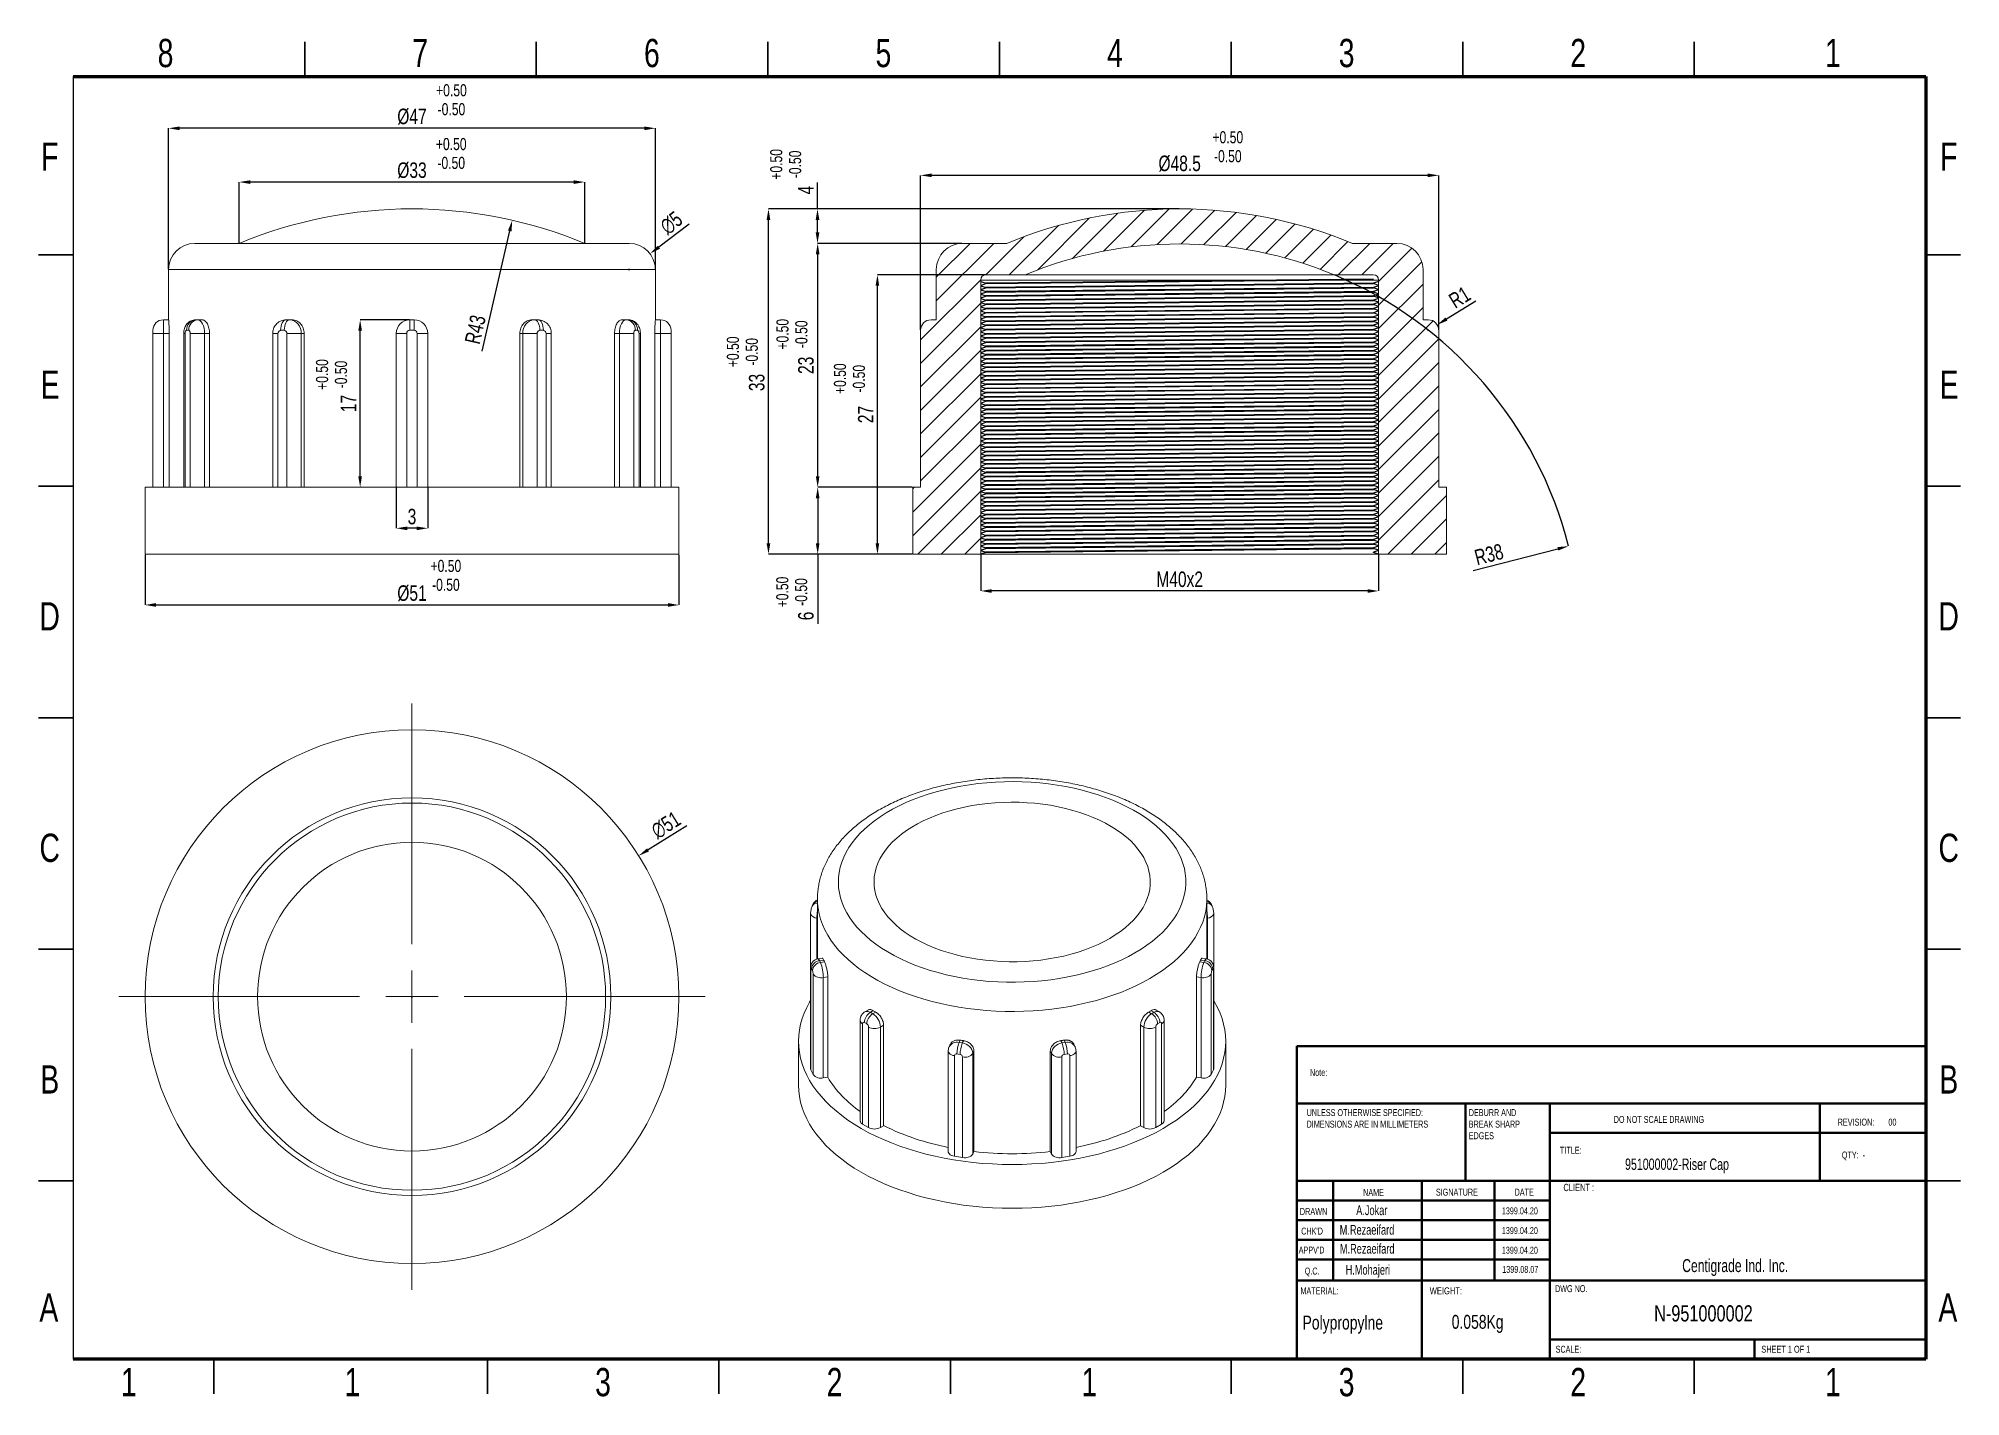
# Model space of a CAD drawing. Header units: millimetres. Extents: x 1357 to 1541, y 655 to 784.
import ezdxf

# ---------------------------------------------------------------- set-up
doc = ezdxf.new("R2010")
doc.units = ezdxf.units.MM
doc.styles.add('SLDTEXTSTYLE0', font='TXT', dxfattribs={"width": 0.75})
doc.styles.add('SLDTEXTSTYLE1', font='TXT', dxfattribs={"width": 0.686449})
doc.styles.add('SLDTEXTSTYLE2', font='TXT', dxfattribs={"width": 0.652778})
doc.styles.add('SLDTEXTSTYLE3', font='TXT', dxfattribs={"width": 0.692308})
doc.styles.add('SLDTEXTSTYLE4', font='TXT', dxfattribs={"width": 0.7})
doc.styles.add('SLDTEXTSTYLE5', font='TXT', dxfattribs={"width": 0.678571})
doc.dimstyles.new('SLDDIMSTYLE30', dxfattribs={"dimscale": 0.7, "dimtxt": 2.116667, "dimasz": 1.5, "dimexe": 0, "dimexo": 0.0625, "dimgap": 0.529167, "dimtad": 1, "dimdec": 0, "dimrnd": 1e-09, "dimzin": 12, "dimdsep": 46, "dimtxsty": 'SLDTEXTSTYLE0', "dimcen": 0.09, "dimadec": 0, "dimazin": 3, "dimtfac": 1, "dimtdec": 0, "dimtofl": 0, "dimtmove": 0, "dimatfit": 3, "dimfxl": 1, "dimfrac": 2, "dimtolj": 1, "dimtzin": 12, "dimarcsym": 0})

msp = doc.modelspace()

# ---------------------------------------------------------------- texts
at = {"color": 7, "linetype": 'Continuous', "lineweight": 0}
for s, insert, char_height, attachment_point, style in [('8', (1369.46, 784.23), 2.7, 2, 'SLDTEXTSTYLE0'), ('7', (1393.79, 784.23), 2.7, 2, 'SLDTEXTSTYLE0'), ('6', (1415.92, 784.23), 2.7, 2, 'SLDTEXTSTYLE0'), ('5', (1438.04, 784.23), 2.7, 2, 'SLDTEXTSTYLE0'), ('4', (1460.16, 784.23), 2.7, 2, 'SLDTEXTSTYLE0'), ('3', (1482.29, 784.23), 2.7, 2, 'SLDTEXTSTYLE0'), ('2', (1504.41, 784.23), 2.7, 2, 'SLDTEXTSTYLE0'), ('1', (1528.75, 784.23), 2.7, 2, 'SLDTEXTSTYLE0'), ('F', (1358.39, 774.33), 2.7, 2, 'SLDTEXTSTYLE0'), ('F', (1539.81, 774.33), 2.7, 2, 'SLDTEXTSTYLE0'), ('E', (1358.43, 752.54), 2.7, 2, 'SLDTEXTSTYLE0'), ('E', (1539.84, 752.54), 2.7, 2, 'SLDTEXTSTYLE0'), ('D', (1358.39, 730.41), 2.7, 2, 'SLDTEXTSTYLE0'), ('D', (1539.81, 730.41), 2.7, 2, 'SLDTEXTSTYLE0'), ('C', (1358.39, 708.29), 2.7, 2, 'SLDTEXTSTYLE0'), ('C', (1539.81, 708.29), 2.7, 2, 'SLDTEXTSTYLE0'), ('B', (1358.4, 686.16), 2.7, 2, 'SLDTEXTSTYLE0'), ('Note:', (1478.79, 685.81), 0.664, 1, 'SLDTEXTSTYLE0'), ('B', (1539.82, 686.16), 2.7, 2, 'SLDTEXTSTYLE0'), ('DO NOT SCALE DRAWING', (1507.81, 681.32), 0.6637, 1, 'SLDTEXTSTYLE0'), ('REVISION:       00', (1529.2, 681.06), 0.6637, 1, 'SLDTEXTSTYLE2'), ('TITLE:', (1502.67, 678.37), 0.664, 1, 'SLDTEXTSTYLE0'), ('QTY:  -', (1529.6, 677.92), 0.664, 1, 'SLDTEXTSTYLE5'), ('951000002-Riser Cap', (1508.89, 677.25), 1.0841, 1, 'SLDTEXTSTYLE4'), ('NAME', (1483.87, 674.34), 0.664, 1, 'SLDTEXTSTYLE0'), ('SIGNATURE', (1490.82, 674.37), 0.664, 1, 'SLDTEXTSTYLE0'), ('DATE', (1498.34, 674.37), 0.664, 1, 'SLDTEXTSTYLE0'), ('CLIENT :', (1503, 674.84), 0.702, 1, 'SLDTEXTSTYLE4'), ('DRAWN', (1477.82, 672.52), 0.664, 1, 'SLDTEXTSTYLE1'), ('A.Jokar', (1483.21, 672.78), 0.937, 1, 'SLDTEXTSTYLE4'), ('1399.04.20', (1497.12, 672.58), 0.664, 1, 'SLDTEXTSTYLE0'), ("CHK'D", (1477.95, 670.65), 0.664, 1, 'SLDTEXTSTYLE0'), ('M.Rezaeifard', (1481.63, 670.91), 0.9366, 1, 'SLDTEXTSTYLE4'), ('1399.04.20', (1497.12, 670.7), 0.664, 1, 'SLDTEXTSTYLE0'), ("APPV'D", (1477.71, 668.84), 0.664, 1, 'SLDTEXTSTYLE0'), ('M.Rezaeifard', (1481.65, 669.1), 0.9366, 1, 'SLDTEXTSTYLE4'), ('1399.04.20', (1497.12, 668.82), 0.664, 1, 'SLDTEXTSTYLE0'), ('Q.C.', (1478.29, 666.83), 0.664, 1, 'SLDTEXTSTYLE0'), ('H.Mohajeri', (1482.2, 667.09), 0.937, 1, 'SLDTEXTSTYLE4'), ('1399.08.07', (1497.16, 666.99), 0.664, 1, 'SLDTEXTSTYLE0'), ('Centigrade Ind. Inc.', (1514.35, 667.64), 1.2389, 1, 'SLDTEXTSTYLE4'), ('MATERIAL:', (1477.88, 664.94), 0.664, 1, 'SLDTEXTSTYLE0'), ('WEIGHT:', (1490.23, 664.94), 0.663, 1, 'SLDTEXTSTYLE0'), ('DWG NO.', (1502.2, 665.15), 0.664, 1, 'SLDTEXTSTYLE0'), ('A', (1358.31, 664.37), 2.7, 2, 'SLDTEXTSTYLE0'), ('N-951000002', (1511.67, 663.23), 1.5487, 1, 'SLDTEXTSTYLE0'), ('A', (1539.73, 664.37), 2.7, 2, 'SLDTEXTSTYLE0'), ('Polypropylne', (1478.08, 662.24), 1.3262, 1, 'SLDTEXTSTYLE0'), ('0.058Kg', (1492.33, 662.31), 1.326, 1, 'SLDTEXTSTYLE0'), ('SCALE:', (1502.26, 659.36), 0.664, 1, 'SLDTEXTSTYLE0'), ('SHEET 1 OF 1', (1521.91, 659.36), 0.6637, 1, 'SLDTEXTSTYLE3'), ('1', (1365.95, 657.24), 2.7, 2, 'SLDTEXTSTYLE0'), ('1', (1387.31, 657.24), 2.7, 2, 'SLDTEXTSTYLE0'), ('3', (1411.25, 657.24), 2.7, 2, 'SLDTEXTSTYLE0'), ('2', (1433.37, 657.24), 2.7, 2, 'SLDTEXTSTYLE0'), ('1', (1457.71, 657.24), 2.7, 2, 'SLDTEXTSTYLE0'), ('3', (1482.29, 657.24), 2.7, 2, 'SLDTEXTSTYLE0'), ('2', (1504.41, 657.24), 2.7, 2, 'SLDTEXTSTYLE0'), ('1', (1528.75, 657.24), 2.7, 2, 'SLDTEXTSTYLE0')]:
    msp.add_mtext(s, dxfattribs=dict(at, insert=insert, char_height=char_height, attachment_point=attachment_point, style=style))
at = {"color": 7, "linetype": 'Continuous', "lineweight": 18, "char_height": 1.156, "attachment_point": 2, "style": 'SLDTEXTSTYLE0'}
for s, insert in [('\\A1;+0.50', (1396.77, 779.9)), ('\\A1;-0.50', (1396.77, 778.09)), ('\\A1;+0.50', (1470.94, 775.41)), ('\\A1;+0.50', (1396.75, 774.76)), ('\\A1;-0.50', (1470.94, 773.6)), ('\\A1;-0.50', (1396.75, 772.96)), ('\\A1;+0.50', (1396.24, 734.45)), ('\\A1;-0.50', (1396.24, 732.65))]:
    msp.add_mtext(s, dxfattribs=dict(at, insert=insert))
at = {"color": 7, "linetype": 'Continuous', "lineweight": 18, "char_height": 1.156, "attachment_point": 2, "rotation": 90, "style": 'SLDTEXTSTYLE0'}
for s, insert in [('\\A1;+0.50', (1427.22, 772.24)), ('\\A1;-0.50', (1429.02, 772.24)), ('\\A1;+0.50', (1427.82, 756.01)), ('\\A1;-0.50', (1429.62, 756.01)), ('\\A1;+0.50', (1423.08, 754.33)), ('\\A1;-0.50', (1424.89, 754.33)), ('\\A1;+0.50', (1383.83, 752.16)), ('\\A1;-0.50', (1385.64, 752.16)), ('\\A1;+0.50', (1433.31, 751.76)), ('\\A1;-0.50', (1435.12, 751.76)), ('\\A1;+0.50', (1427.8, 731.38)), ('\\A1;-0.50', (1429.6, 731.38))]:
    msp.add_mtext(s, dxfattribs=dict(at, insert=insert))

# ---------------------------------------------------------------- blocks, each defined once
blk = doc.blocks.new('SW_CENTERMARKSYMBOL_0')
at = {"color": 0, "linetype": 'Continuous', "lineweight": 0}
for p, q in [((0, 10), (0, 56)), ((0, 0), (0, 5)), ((-10, 0), (-56, 0)), ((0, 0), (-5, 0)), ((0, 0), (0, -5)), ((0, 0), (5, 0)), ((10, 0), (56, 0)), ((0, -10), (0, -56))]:
    blk.add_line(p, q, dxfattribs=at)
blk = doc.blocks.new('*D4')
at = {"color": 0, "lineweight": -2, "transparency": 16777216}
for p, q in [((1367.5, 734.94), (1367.5, 730.14)), ((1418.5, 734.94), (1418.5, 730.14)), ((1368.55, 730.14), (1417.45, 730.14))]:
    blk.add_line(p, q, dxfattribs=at)
at = {"color": 0, "transparency": 16777216}
for points in [[(1368.55, 730.32), (1368.55, 729.97), (1367.5, 730.14)], [(1417.45, 730.32), (1417.45, 729.97), (1418.5, 730.14)]]:
    blk.add_solid(points, dxfattribs=at)
at = {"layer": 'Defpoints', "color": 0, "transparency": 16777216}
for p in [(1367.5, 734.99), (1418.5, 734.99), (1418.5, 730.14)]:
    blk.add_point(p, dxfattribs=at)
at = {"color": 0, "transparency": 16777216, "insert": (1393, 731.25), "char_height": 1.482, "attachment_point": 5, "style": 'SLDTEXTSTYLE0'}
blk.add_mtext('\\A1;%%C51', dxfattribs=at)
blk = doc.blocks.new('*D5')
at = {"color": 0, "lineweight": -2, "transparency": 16777216}
for p, q in [((1369.75, 762.23), (1369.75, 775.69)), ((1415.2, 775.69), (1370.8, 775.69)), ((1416.25, 762.23), (1416.25, 775.69))]:
    blk.add_line(p, q, dxfattribs=at)
at = {"color": 0, "transparency": 16777216}
for points in [[(1370.8, 775.86), (1370.8, 775.51), (1369.75, 775.69)], [(1415.2, 775.86), (1415.2, 775.51), (1416.25, 775.69)]]:
    blk.add_solid(points, dxfattribs=at)
at = {"layer": 'Defpoints', "color": 0, "transparency": 16777216}
for p in [(1369.75, 775.69), (1369.75, 762.19), (1416.25, 762.19)]:
    blk.add_point(p, dxfattribs=at)
at = {"color": 0, "transparency": 16777216, "insert": (1393, 776.8), "char_height": 1.482, "attachment_point": 5, "style": 'SLDTEXTSTYLE0'}
blk.add_mtext('\\A1;%%C47', dxfattribs=at)
blk = doc.blocks.new('*D6')
at = {"color": 0, "lineweight": -2, "transparency": 16777216}
for p, q in [((1419.48, 766.54), (1416.58, 764.33)), ((1413.69, 762.19), (1413.82, 762.19)), ((1413.75, 762.12), (1413.75, 762.25))]:
    blk.add_line(p, q, dxfattribs=at)
at = {"color": 0, "transparency": 16777216}
blk.add_solid([(1416.47, 764.47), (1416.69, 764.19), (1415.74, 763.7)], dxfattribs=at)
at = {"layer": 'Defpoints', "color": 0, "transparency": 16777216}
for p in [(1415.74, 763.7), (1411.76, 760.67)]:
    blk.add_point(p, dxfattribs=at)
at = {"color": 0, "transparency": 16777216, "insert": (1417.78, 766.64), "char_height": 1.482, "attachment_point": 5, "rotation": 37.2084, "style": 'SLDTEXTSTYLE0'}
blk.add_mtext('\\A1;∅5', dxfattribs=at)
blk = doc.blocks.new('*D7')
at = {"color": 0, "lineweight": -2, "transparency": 16777216}
for p, q in [((1392.76, 757.39), (1388.05, 757.39)), ((1388.05, 742.44), (1388.05, 756.34)), ((1388.09, 741.39), (1388.05, 741.39))]:
    blk.add_line(p, q, dxfattribs=at)
at = {"color": 0, "transparency": 16777216}
for points in [[(1387.87, 756.34), (1388.22, 756.34), (1388.05, 757.39)], [(1387.87, 742.44), (1388.22, 742.44), (1388.05, 741.39)]]:
    blk.add_solid(points, dxfattribs=at)
at = {"layer": 'Defpoints', "color": 0, "transparency": 16777216}
for p in [(1388.05, 757.39), (1392.8, 757.39), (1388.13, 741.39)]:
    blk.add_point(p, dxfattribs=at)
at = {"color": 0, "transparency": 16777216, "insert": (1386.94, 749.39), "char_height": 1.482, "attachment_point": 5, "rotation": 90, "style": 'SLDTEXTSTYLE0'}
blk.add_mtext('\\A1;17', dxfattribs=at)
blk = doc.blocks.new('*D8')
at = {"color": 0, "lineweight": -2, "transparency": 16777216}
for p, q in [((1391.5, 741.34), (1391.5, 737.47)), ((1394.5, 741.34), (1394.5, 737.47)), ((1393.45, 737.47), (1392.55, 737.47))]:
    blk.add_line(p, q, dxfattribs=at)
at = {"color": 0, "transparency": 16777216}
for points in [[(1392.55, 737.64), (1392.55, 737.29), (1391.5, 737.47)], [(1393.45, 737.64), (1393.45, 737.29), (1394.5, 737.47)]]:
    blk.add_solid(points, dxfattribs=at)
at = {"layer": 'Defpoints', "color": 0, "transparency": 16777216}
for p in [(1391.5, 741.39), (1394.5, 741.39), (1391.5, 737.47)]:
    blk.add_point(p, dxfattribs=at)
at = {"color": 0, "transparency": 16777216, "insert": (1393, 738.58), "char_height": 1.482, "attachment_point": 5, "style": 'SLDTEXTSTYLE0'}
blk.add_mtext('\\A1;3', dxfattribs=at)
blk = doc.blocks.new('*D9')
at = {"color": 0, "lineweight": -2, "transparency": 16777216}
for p, q in [((1419.27, 709.05), (1415.55, 706.74)), ((1392.94, 692.72), (1393.07, 692.72)), ((1393, 692.65), (1393, 692.78))]:
    blk.add_line(p, q, dxfattribs=at)
at = {"color": 0, "transparency": 16777216}
blk.add_solid([(1415.46, 706.89), (1415.64, 706.59), (1414.66, 706.18)], dxfattribs=at)
at = {"layer": 'Defpoints', "color": 0, "transparency": 16777216}
for p in [(1414.66, 706.18), (1371.35, 679.25)]:
    blk.add_point(p, dxfattribs=at)
at = {"color": 0, "transparency": 16777216, "insert": (1417.27, 709.11), "char_height": 1.482, "attachment_point": 5, "rotation": 31.872, "style": 'SLDTEXTSTYLE0'}
blk.add_mtext('\\A1;∅51', dxfattribs=at)
blk = doc.blocks.new('*D10')
at = {"color": 0, "lineweight": -2, "transparency": 16777216}
for p, q in [((1447.34, 734.94), (1447.34, 731.48)), ((1485.34, 734.94), (1485.34, 731.48)), ((1484.29, 731.48), (1448.39, 731.48))]:
    blk.add_line(p, q, dxfattribs=at)
at = {"color": 0, "transparency": 16777216}
for points in [[(1448.39, 731.65), (1448.39, 731.3), (1447.34, 731.48)], [(1484.29, 731.65), (1484.29, 731.3), (1485.34, 731.48)]]:
    blk.add_solid(points, dxfattribs=at)
at = {"layer": 'Defpoints', "color": 0, "transparency": 16777216}
for p in [(1447.34, 734.99), (1485.34, 734.99), (1447.34, 731.48)]:
    blk.add_point(p, dxfattribs=at)
at = {"color": 0, "transparency": 16777216, "insert": (1466.34, 732.59), "char_height": 1.482, "attachment_point": 5, "style": 'SLDTEXTSTYLE0'}
blk.add_mtext('\\A1;M40x2', dxfattribs=at)
blk = doc.blocks.new('*D11')
at = {"color": 0, "lineweight": -2, "transparency": 16777216}
for p, q in [((1466.29, 767.98), (1427.06, 767.98)), ((1427.06, 736.04), (1427.06, 766.93)), ((1440.79, 734.99), (1427.06, 734.99))]:
    blk.add_line(p, q, dxfattribs=at)
at = {"color": 0, "transparency": 16777216}
for points in [[(1426.88, 766.93), (1427.23, 766.93), (1427.06, 767.98)], [(1426.88, 736.04), (1427.23, 736.04), (1427.06, 734.99)]]:
    blk.add_solid(points, dxfattribs=at)
at = {"layer": 'Defpoints', "color": 0, "transparency": 16777216}
for p in [(1427.06, 767.98), (1466.34, 767.98), (1440.84, 734.99)]:
    blk.add_point(p, dxfattribs=at)
at = {"color": 0, "transparency": 16777216, "insert": (1425.94, 751.4), "char_height": 1.482, "attachment_point": 5, "rotation": 90, "style": 'SLDTEXTSTYLE0'}
blk.add_mtext('\\A1;33', dxfattribs=at)
blk = doc.blocks.new('*D12')
at = {"color": 0, "lineweight": -2, "transparency": 16777216}
for p, q in [((1440.79, 741.39), (1431.76, 741.39)), ((1431.76, 740.34), (1431.76, 736.04)), ((1440.79, 734.99), (1431.76, 734.99)), ((1431.76, 734.99), (1431.76, 728.35))]:
    blk.add_line(p, q, dxfattribs=at)
at = {"color": 0, "transparency": 16777216}
for points in [[(1431.58, 740.34), (1431.93, 740.34), (1431.76, 741.39)], [(1431.58, 736.04), (1431.93, 736.04), (1431.76, 734.99)]]:
    blk.add_solid(points, dxfattribs=at)
at = {"layer": 'Defpoints', "color": 0, "transparency": 16777216}
for p in [(1431.76, 741.39), (1440.84, 741.39), (1440.84, 734.99)]:
    blk.add_point(p, dxfattribs=at)
at = {"color": 0, "transparency": 16777216, "insert": (1430.64, 729.09), "char_height": 1.482, "attachment_point": 5, "rotation": 90, "style": 'SLDTEXTSTYLE0'}
blk.add_mtext('\\A1;6', dxfattribs=at)
blk = doc.blocks.new('*D13')
at = {"color": 0, "lineweight": -2, "transparency": 16777216}
for p, q in [((1445.54, 764.69), (1431.76, 764.69)), ((1431.76, 742.44), (1431.76, 763.64)), ((1440.79, 741.39), (1431.76, 741.39))]:
    blk.add_line(p, q, dxfattribs=at)
at = {"color": 0, "transparency": 16777216}
for points in [[(1431.58, 763.64), (1431.93, 763.64), (1431.76, 764.69)], [(1431.58, 742.44), (1431.93, 742.44), (1431.76, 741.39)]]:
    blk.add_solid(points, dxfattribs=at)
at = {"layer": 'Defpoints', "color": 0, "transparency": 16777216}
for p in [(1431.76, 764.69), (1445.59, 764.69), (1440.84, 741.39)]:
    blk.add_point(p, dxfattribs=at)
at = {"color": 0, "transparency": 16777216, "insert": (1430.64, 753.04), "char_height": 1.482, "attachment_point": 5, "rotation": 90, "style": 'SLDTEXTSTYLE0'}
blk.add_mtext('\\A1;23', dxfattribs=at)
blk = doc.blocks.new('*D14')
at = {"color": 0, "lineweight": -2, "transparency": 16777216}
for p, q in [((1431.74, 767.98), (1431.74, 770.52)), ((1466.29, 767.98), (1431.74, 767.98)), ((1431.74, 765.74), (1431.74, 766.93)), ((1445.54, 764.69), (1431.74, 764.69))]:
    blk.add_line(p, q, dxfattribs=at)
at = {"color": 0, "transparency": 16777216}
for points in [[(1431.57, 766.93), (1431.92, 766.93), (1431.74, 767.98)], [(1431.57, 765.74), (1431.92, 765.74), (1431.74, 764.69)]]:
    blk.add_solid(points, dxfattribs=at)
at = {"layer": 'Defpoints', "color": 0, "transparency": 16777216}
for p in [(1431.74, 767.98), (1466.34, 767.98), (1445.59, 764.69)]:
    blk.add_point(p, dxfattribs=at)
at = {"color": 0, "transparency": 16777216, "insert": (1430.63, 769.78), "char_height": 1.482, "attachment_point": 5, "rotation": 90, "style": 'SLDTEXTSTYLE0'}
blk.add_mtext('\\A1;4', dxfattribs=at)
blk = doc.blocks.new('*D15')
at = {"color": 0, "lineweight": -2, "transparency": 16777216}
for p, q in [((1441.59, 756.43), (1441.59, 771.19)), ((1490.04, 771.19), (1442.64, 771.19)), ((1491.09, 756.43), (1491.09, 771.19))]:
    blk.add_line(p, q, dxfattribs=at)
at = {"color": 0, "transparency": 16777216}
for points in [[(1442.64, 771.37), (1442.64, 771.02), (1441.59, 771.19)], [(1490.04, 771.37), (1490.04, 771.02), (1491.09, 771.19)]]:
    blk.add_solid(points, dxfattribs=at)
at = {"layer": 'Defpoints', "color": 0, "transparency": 16777216}
for p in [(1441.59, 771.19), (1441.59, 756.39), (1491.09, 756.39)]:
    blk.add_point(p, dxfattribs=at)
at = {"color": 0, "transparency": 16777216, "insert": (1466.34, 772.31), "char_height": 1.4817, "attachment_point": 5, "style": 'SLDTEXTSTYLE0'}
blk.add_mtext('\\A1;%%C48.5', dxfattribs=at)
blk = doc.blocks.new('*D16')
at = {"color": 0, "lineweight": -2, "transparency": 16777216}
for p, q in [((1494.62, 759.18), (1491.83, 757.46)), ((1490.02, 756.39), (1490.15, 756.39)), ((1490.09, 756.32), (1490.09, 756.45))]:
    blk.add_line(p, q, dxfattribs=at)
at = {"color": 0, "transparency": 16777216}
blk.add_solid([(1491.74, 757.61), (1491.92, 757.31), (1490.94, 756.91)], dxfattribs=at)
at = {"layer": 'Defpoints', "color": 0, "transparency": 16777216}
for p in [(1490.94, 756.91), (1490.09, 756.39)]:
    blk.add_point(p, dxfattribs=at)
at = {"color": 0, "transparency": 16777216, "insert": (1493.09, 759.54), "char_height": 1.482, "attachment_point": 5, "rotation": 31.6717, "style": 'SLDTEXTSTYLE0'}
blk.add_mtext('\\A1;R1', dxfattribs=at)
blk = doc.blocks.new('*D17')
at = {"color": 0, "lineweight": -2, "transparency": 16777216}
blk.add_line((1494.37, 733.44), (1502.47, 735.5), dxfattribs=at)
blk.add_arc((1466.34, 726.3), 38.34, 14.2948, 67.3075, dxfattribs=at)
at = {"color": 0, "transparency": 16777216}
blk.add_solid([(1502.43, 735.67), (1502.51, 735.34), (1503.49, 735.76)], dxfattribs=at)
at = {"layer": 'Defpoints', "color": 0, "transparency": 16777216}
for p in [(1503.49, 735.76), (1466.34, 726.3)]:
    blk.add_point(p, dxfattribs=at)
at = {"color": 0, "transparency": 16777216, "insert": (1495.89, 734.97), "char_height": 1.482, "attachment_point": 5, "rotation": 14.2948, "style": 'SLDTEXTSTYLE0'}
blk.add_mtext('\\A1;R38', dxfattribs=at)
blk = doc.blocks.new('*D18')
at = {"color": 0, "lineweight": -2, "transparency": 16777216}
blk.add_line((1399.72, 754.4), (1402.34, 765.88), dxfattribs=at)
at = {"color": 0, "transparency": 16777216}
blk.add_solid([(1402.17, 765.92), (1402.51, 765.84), (1402.58, 766.9)], dxfattribs=at)
at = {"layer": 'Defpoints', "color": 0, "transparency": 16777216}
for p in [(1402.58, 766.9), (1393, 725.08)]:
    blk.add_point(p, dxfattribs=at)
at = {"color": 0, "transparency": 16777216, "insert": (1399.05, 756.46), "char_height": 1.482, "attachment_point": 5, "rotation": 77.1075, "style": 'SLDTEXTSTYLE0'}
blk.add_mtext('\\A1;R43', dxfattribs=at)
blk = doc.blocks.new('*D19')
at = {"color": 0, "lineweight": -2, "transparency": 16777216}
for p, q in [((1376.5, 764.73), (1376.5, 770.55)), ((1408.45, 770.55), (1377.55, 770.55)), ((1409.5, 764.73), (1409.5, 770.55))]:
    blk.add_line(p, q, dxfattribs=at)
at = {"color": 0, "transparency": 16777216}
for points in [[(1377.55, 770.72), (1377.55, 770.37), (1376.5, 770.55)], [(1408.45, 770.72), (1408.45, 770.37), (1409.5, 770.55)]]:
    blk.add_solid(points, dxfattribs=at)
at = {"layer": 'Defpoints', "color": 0, "transparency": 16777216}
for p in [(1376.5, 770.55), (1376.5, 764.69), (1409.5, 764.69)]:
    blk.add_point(p, dxfattribs=at)
at = {"color": 0, "transparency": 16777216, "insert": (1393, 771.66), "char_height": 1.482, "attachment_point": 5, "style": 'SLDTEXTSTYLE0'}
blk.add_mtext('\\A1;%%C33', dxfattribs=at)
blk = doc.blocks.new('*D20')
at = {"color": 0, "lineweight": -2, "transparency": 16777216}
for p, q in [((1447.79, 761.69), (1437.47, 761.69)), ((1437.47, 736.04), (1437.47, 760.64)), ((1440.79, 734.99), (1437.47, 734.99))]:
    blk.add_line(p, q, dxfattribs=at)
at = {"color": 0, "transparency": 16777216}
for points in [[(1437.29, 760.64), (1437.64, 760.64), (1437.47, 761.69)], [(1437.29, 736.04), (1437.64, 736.04), (1437.47, 734.99)]]:
    blk.add_solid(points, dxfattribs=at)
at = {"layer": 'Defpoints', "color": 0, "transparency": 16777216}
for p in [(1437.47, 761.69), (1447.84, 761.69), (1440.84, 734.99)]:
    blk.add_point(p, dxfattribs=at)
at = {"color": 0, "transparency": 16777216, "insert": (1436.35, 748.34), "char_height": 1.482, "attachment_point": 5, "rotation": 90, "style": 'SLDTEXTSTYLE0'}
blk.add_mtext('\\A1;27', dxfattribs=at)
blk = doc.blocks.new('SW_NOTE_62')
at = {"color": 0, "linetype": 'Continuous', "lineweight": 0, "char_height": 1.5, "attachment_point": 1, "style": 'SLDTEXTSTYLE0'}
for s, insert in [('UNLESS OTHERWISE SPECIFIED:', (0, 1.93)), ('DIMENSIONS ARE IN MILLIMETERS', (0, -0.57))]:
    blk.add_mtext(s, dxfattribs=dict(at, insert=insert))
blk = doc.blocks.new('SW_NOTE_63')
at = {"color": 0, "linetype": 'Continuous', "lineweight": 0, "char_height": 1.5, "attachment_point": 1, "style": 'SLDTEXTSTYLE0'}
for s, insert in [('DEBURR AND', (0, 1.93)), ('BREAK SHARP', (0, -0.57)), ('EDGES', (0, -3.07))]:
    blk.add_mtext(s, dxfattribs=dict(at, insert=insert))

# ---------------------------------------------------------------- dimensions: what is measured, and where the dimension line sits
dim = msp.add_linear_dim(base=(1369.75317796, 775.68565746), p1=(1416.25317796, 762.18544872), p2=(1369.75317796, 762.18544872), text='%%C<>', dimstyle='SLDDIMSTYLE30')
dim.commit()
dim.dimension.update_dxf_attribs({"geometry": '*D5', "text_midpoint": (1393.00317796, 775.68565746), "dimtype": 160})
for base, p1, p2, text, picture, middle in [((1441.59, 771.19), (1491.09, 756.39), (1441.59, 756.39), '%%C48.5', '*D15', (1466.34, 772.31)), ((1376.5, 770.55), (1409.5, 764.69), (1376.5, 764.69), '%%C<>', '*D19', (1393, 771.66)), ((1418.5, 730.14), (1367.5, 734.99), (1418.5, 734.99), '%%C<>', '*D4', (1393, 731.25)), ((1447.34, 731.48), (1485.34, 734.99), (1447.34, 734.99), 'M40x2', '*D10', (1466.34, 732.59))]:
    dim = msp.add_linear_dim(base=base, p1=p1, p2=p2, text=text, dimstyle='SLDDIMSTYLE30')
    dim.commit()
    dim.dimension.update_dxf_attribs({"geometry": picture, "text_midpoint": middle})
for base, p1, p2, text, picture, middle in [((1431.74, 767.98), (1445.59, 764.69), (1466.34, 767.98), '4', '*D14', (1431.74, 769.78)), ((1388.05, 757.39), (1388.13, 741.39), (1392.8, 757.39), '17', '*D7', (1388.05, 749.39))]:
    dim = msp.add_linear_dim(base=base, p1=p1, p2=p2, angle=90, text=text, dimstyle='SLDDIMSTYLE30')
    dim.commit()
    dim.dimension.update_dxf_attribs({"geometry": picture, "text_midpoint": middle, "dimtype": 160})
for p1, p2, picture, middle in [((1411.76, 760.67), (1415.74, 763.7), '*D6', (1417.78, 766.64)), ((1371.35, 679.25), (1414.66, 706.18), '*D9', (1417.27, 709.11))]:
    dim = msp.add_diameter_dim_2p(p1=p1, p2=p2, dimstyle='SLDDIMSTYLE30')
    dim.commit()
    dim.dimension.update_dxf_attribs({"geometry": picture, "text_midpoint": middle})
for base, p2, picture, middle in [((1427.06, 767.98), (1466.34, 767.98), '*D11', (1427.06, 751.4)), ((1431.76, 741.39), (1440.84, 741.39), '*D12', (1431.76, 729.09))]:
    dim = msp.add_linear_dim(base=base, p1=(1440.84, 734.99), p2=p2, angle=90, dimstyle='SLDDIMSTYLE30')
    dim.commit()
    dim.dimension.update_dxf_attribs({"geometry": picture, "text_midpoint": middle, "dimtype": 160})
for center, mpoint, picture, middle in [((1393, 725.08), (1402.58, 766.9), '*D18', (1400.13, 756.21)), ((1466.34, 726.3), (1503.49, 735.76), '*D17', (1496.16, 733.9))]:
    dim = msp.add_radius_dim(center=center, mpoint=mpoint, dimstyle='SLDDIMSTYLE30')
    dim.commit()
    dim.dimension.update_dxf_attribs({"geometry": picture, "text_midpoint": middle, "dimtype": 164})
dim = msp.add_linear_dim(base=(1431.76, 764.69), p1=(1440.84, 741.39), p2=(1445.59, 764.69), angle=90, dimstyle='SLDDIMSTYLE30')
dim.commit()
dim.dimension.update_dxf_attribs({"geometry": '*D13', "text_midpoint": (1430.64, 753.04)})
dim = msp.add_linear_dim(base=(1437.47, 761.69), p1=(1440.84, 734.99), p2=(1447.84, 761.69), angle=90, text='27', dimstyle='SLDDIMSTYLE30')
dim.commit()
dim.dimension.update_dxf_attribs({"geometry": '*D20', "text_midpoint": (1436.35, 748.34)})
dim = msp.add_radius_dim(center=(1490.09, 756.39), mpoint=(1490.94, 756.91), dimstyle='SLDDIMSTYLE30')
dim.commit()
dim.dimension.update_dxf_attribs({"geometry": '*D16', "text_midpoint": (1493.09, 759.54)})
dim = msp.add_linear_dim(base=(1391.5, 737.47), p1=(1394.5, 741.39), p2=(1391.5, 741.39), dimstyle='SLDDIMSTYLE30')
dim.commit()
dim.dimension.update_dxf_attribs({"geometry": '*D8', "text_midpoint": (1393, 738.58)})

# ---------------------------------------------------------------- hatches: boundary and pattern name
at = {"linetype": 'Continuous', "lineweight": 20}
h = msp.add_hatch(dxfattribs=at)
h.set_pattern_fill('ANSI31', color=256, scale=0.5, style=0)
h.set_pattern_definition([(45, (928.941, 204.6465), (-1.122532, 1.122532), [])])
edge = h.paths.add_edge_path(flags=0)
edge.add_line((1440.84, 741.39), (1440.84, 734.99))
edge.add_line((1440.84, 734.99), (1447.34, 734.99))
edge.add_line((1447.34, 734.99), (1447.34, 761.19))
edge.add_arc((1447.84, 761.19), 0.5, 90, 180, ccw=False)
edge.add_line((1447.84, 761.69), (1451.59, 761.69))
edge.add_arc((1466.34, 726.3), 38.34, 67.3729, 112.6271, ccw=False)
edge.add_line((1481.09, 761.69), (1484.84, 761.69))
edge.add_arc((1484.84, 761.19), 0.5, 0, 90, ccw=False)
edge.add_line((1485.34, 761.19), (1485.34, 734.99))
edge.add_line((1485.34, 734.99), (1491.84, 734.99))
edge.add_line((1491.84, 734.99), (1491.84, 741.39))
edge.add_line((1491.84, 741.39), (1491.09, 741.39))
edge.add_line((1491.09, 741.39), (1491.09, 756.39))
edge.add_arc((1490.09, 756.39), 1, 0, 90)
edge.add_line((1490.09, 757.39), (1489.59, 757.39))
edge.add_line((1489.59, 757.39), (1489.59, 762.19))
edge.add_arc((1487.09, 762.19), 2.5, 0, 90)
edge.add_line((1487.09, 764.69), (1482.84, 764.69))
edge.add_arc((1466.34, 725.08), 42.91, 67.3836, 112.6164)
edge.add_line((1449.84, 764.69), (1445.59, 764.69))
edge.add_arc((1445.59, 762.19), 2.5, 90, 180)
edge.add_line((1443.09, 762.19), (1443.09, 757.39))
edge.add_line((1443.09, 757.39), (1442.59, 757.39))
edge.add_arc((1442.59, 756.39), 1, 90, 180)
edge.add_line((1441.59, 756.39), (1441.59, 741.39))
edge.add_line((1441.59, 741.39), (1440.84, 741.39))

# ---------------------------------------------------------------- linework, layer by layer
at = {"color": 7, "linetype": 'Continuous', "lineweight": 35}
for p, q in [((1382.76, 780.64), (1382.76, 783.96)), ((1404.88, 780.64), (1404.88, 783.96)), ((1427, 780.64), (1427, 783.96)), ((1449.13, 783.96), (1449.13, 780.64)), ((1449.13, 780.64), (1449.13, 783.96)), ((1471.25, 780.64), (1471.25, 783.96)), ((1493.38, 780.64), (1493.38, 783.96)), ((1515.5, 780.64), (1515.5, 783.96)), ((1360.63, 763.61), (1357.32, 763.61)), ((1537.62, 763.61), (1540.94, 763.61)), ((1360.63, 741.48), (1357.32, 741.48)), ((1537.62, 741.48), (1540.94, 741.48)), ((1357.32, 719.36), (1360.63, 719.36)), ((1360.63, 719.36), (1357.32, 719.36)), ((1540.94, 719.36), (1537.62, 719.36)), ((1537.62, 719.36), (1540.94, 719.36)), ((1360.63, 697.24), (1357.32, 697.24)), ((1537.62, 697.24), (1540.94, 697.24)), ((1360.63, 675.11), (1357.32, 675.11)), ((1537.62, 675.11), (1540.94, 675.11)), ((1374.07, 658.08), (1374.07, 654.76)), ((1400.21, 658.08), (1400.21, 654.76)), ((1422.33, 658.08), (1422.33, 654.76)), ((1444.46, 658.08), (1444.46, 654.76)), ((1471.25, 658.08), (1471.25, 654.76)), ((1493.38, 658.08), (1493.38, 654.76)), ((1515.5, 658.08), (1515.5, 654.76))]:
    msp.add_line(p, q, dxfattribs=at)
at = {"color": 7, "linetype": 'Continuous', "lineweight": 70}
for p, q in [((1360.63, 780.64), (1537.62, 780.64)), ((1537.62, 780.64), (1537.62, 658.08)), ((1537.62, 658.08), (1360.63, 658.08))]:
    msp.add_line(p, q, dxfattribs=at)
for p, q in [((1360.63, 780.64), (1360.63, 658.08)), ((1447.33, 761.05), (1447.82, 760.88)), ((1447.33, 760.68), (1447.82, 760.85)), ((1447.33, 760.65), (1447.82, 760.48)), ((1447.33, 760.28), (1447.82, 760.44)), ((1447.33, 760.24), (1447.82, 760.08)), ((1484.85, 761.28), (1447.82, 760.88)), ((1447.82, 760.85), (1484.85, 761.25)), ((1447.82, 760.85), (1447.82, 760.88)), ((1484.85, 760.88), (1447.82, 760.48)), ((1447.82, 760.44), (1484.85, 760.85)), ((1447.82, 760.44), (1447.82, 760.48)), ((1484.85, 760.48), (1447.82, 760.08)), ((1447.82, 760.04), (1484.85, 760.44)), ((1485.34, 761.05), (1484.86, 760.88)), ((1484.86, 760.85), (1484.86, 760.88)), ((1485.34, 760.68), (1484.86, 760.85)), ((1485.34, 760.65), (1484.86, 760.48)), ((1484.86, 760.44), (1484.86, 760.48)), ((1485.34, 760.28), (1484.86, 760.44)), ((1485.34, 760.24), (1484.86, 760.08)), ((1447.33, 759.88), (1447.82, 760.04)), ((1447.33, 759.84), (1447.82, 759.68)), ((1447.33, 759.48), (1447.82, 759.64)), ((1447.33, 759.44), (1447.82, 759.28)), ((1447.33, 759.08), (1447.82, 759.24)), ((1447.33, 759.04), (1447.82, 758.87)), ((1447.33, 758.67), (1447.82, 758.84)), ((1447.33, 758.64), (1447.82, 758.47)), ((1447.33, 758.27), (1447.82, 758.44)), ((1447.82, 760.04), (1447.82, 760.08)), ((1484.85, 760.08), (1447.82, 759.68)), ((1447.82, 759.64), (1484.85, 760.04)), ((1447.82, 759.64), (1447.82, 759.68)), ((1484.85, 759.68), (1447.82, 759.28)), ((1447.82, 759.24), (1484.85, 759.64)), ((1447.82, 759.24), (1447.82, 759.28)), ((1484.85, 759.28), (1447.82, 758.87)), ((1447.82, 758.84), (1484.85, 759.24)), ((1447.82, 758.84), (1447.82, 758.87)), ((1484.85, 758.87), (1447.82, 758.47)), ((1447.82, 758.44), (1484.85, 758.84)), ((1447.82, 758.44), (1447.82, 758.47)), ((1484.85, 758.47), (1447.82, 758.07)), ((1447.82, 758.04), (1484.85, 758.44)), ((1484.86, 760.04), (1484.86, 760.08)), ((1485.34, 759.88), (1484.86, 760.04)), ((1485.34, 759.84), (1484.86, 759.68)), ((1484.86, 759.64), (1484.86, 759.68)), ((1485.34, 759.48), (1484.86, 759.64)), ((1485.34, 759.44), (1484.86, 759.28)), ((1484.86, 759.24), (1484.86, 759.28)), ((1485.34, 759.08), (1484.86, 759.24)), ((1485.34, 759.04), (1484.86, 758.87)), ((1484.86, 758.84), (1484.86, 758.87)), ((1485.34, 758.67), (1484.86, 758.84)), ((1485.34, 758.64), (1484.86, 758.47)), ((1484.86, 758.44), (1484.86, 758.47)), ((1485.34, 758.27), (1484.86, 758.44)), ((1447.33, 758.24), (1447.82, 758.07)), ((1447.33, 757.87), (1447.82, 758.04)), ((1447.33, 757.83), (1447.82, 757.67)), ((1447.33, 757.47), (1447.82, 757.63)), ((1447.33, 757.43), (1447.82, 757.27)), ((1447.33, 757.07), (1447.82, 757.23)), ((1447.33, 757.03), (1447.82, 756.87)), ((1447.33, 756.67), (1447.82, 756.83)), ((1447.33, 756.63), (1447.82, 756.47)), ((1447.82, 758.04), (1447.82, 758.07)), ((1484.85, 758.07), (1447.82, 757.67)), ((1447.82, 757.63), (1484.85, 758.04)), ((1447.82, 757.63), (1447.82, 757.67)), ((1484.85, 757.67), (1447.82, 757.27)), ((1447.82, 757.23), (1484.85, 757.63)), ((1447.82, 757.23), (1447.82, 757.27)), ((1484.85, 757.27), (1447.82, 756.87)), ((1447.82, 756.83), (1484.85, 757.23)), ((1447.82, 756.83), (1447.82, 756.87)), ((1484.85, 756.87), (1447.82, 756.47)), ((1447.82, 756.43), (1484.85, 756.83)), ((1485.34, 758.24), (1484.86, 758.07)), ((1484.86, 758.04), (1484.86, 758.07)), ((1485.34, 757.87), (1484.86, 758.04)), ((1485.34, 757.83), (1484.86, 757.67)), ((1484.86, 757.63), (1484.86, 757.67)), ((1485.34, 757.47), (1484.86, 757.63)), ((1485.34, 757.43), (1484.86, 757.27)), ((1484.86, 757.23), (1484.86, 757.27)), ((1485.34, 757.07), (1484.86, 757.23)), ((1485.34, 757.03), (1484.86, 756.87)), ((1484.86, 756.83), (1484.86, 756.87)), ((1485.34, 756.67), (1484.86, 756.83)), ((1485.34, 756.63), (1484.86, 756.47)), ((1447.33, 756.27), (1447.82, 756.43)), ((1447.33, 756.23), (1447.82, 756.06)), ((1447.33, 755.86), (1447.82, 756.03)), ((1447.33, 755.83), (1447.82, 755.66)), ((1447.33, 755.46), (1447.82, 755.63)), ((1447.33, 755.43), (1447.82, 755.26)), ((1447.33, 755.06), (1447.82, 755.23)), ((1447.33, 755.02), (1447.82, 754.86)), ((1447.33, 754.66), (1447.82, 754.82)), ((1447.82, 756.43), (1447.82, 756.47)), ((1484.85, 756.47), (1447.82, 756.06)), ((1447.82, 756.03), (1484.85, 756.43)), ((1447.82, 756.03), (1447.82, 756.06)), ((1484.85, 756.06), (1447.82, 755.66)), ((1447.82, 755.63), (1484.85, 756.03)), ((1447.82, 755.63), (1447.82, 755.66)), ((1484.85, 755.66), (1447.82, 755.26)), ((1447.82, 755.22), (1484.85, 755.63)), ((1447.82, 755.23), (1447.82, 755.26)), ((1484.85, 755.26), (1447.82, 754.86)), ((1447.82, 754.82), (1484.85, 755.22)), ((1447.82, 754.82), (1447.82, 754.86)), ((1484.85, 754.86), (1447.82, 754.46)), ((1447.82, 754.42), (1484.85, 754.82)), ((1484.86, 756.43), (1484.86, 756.47)), ((1485.34, 756.27), (1484.86, 756.43)), ((1485.34, 756.23), (1484.86, 756.06)), ((1484.86, 756.03), (1484.86, 756.06)), ((1485.34, 755.86), (1484.86, 756.03)), ((1485.34, 755.83), (1484.86, 755.66)), ((1484.86, 755.63), (1484.86, 755.66)), ((1485.34, 755.46), (1484.86, 755.63)), ((1485.34, 755.43), (1484.86, 755.26)), ((1484.86, 755.23), (1484.86, 755.26)), ((1485.34, 755.06), (1484.86, 755.23)), ((1485.34, 755.02), (1484.86, 754.86)), ((1484.86, 754.82), (1484.86, 754.86)), ((1485.34, 754.66), (1484.86, 754.82)), ((1447.34, 754.62), (1447.82, 754.46)), ((1447.34, 754.26), (1447.82, 754.42)), ((1447.34, 754.22), (1447.82, 754.06)), ((1447.34, 753.86), (1447.82, 754.02)), ((1447.34, 753.82), (1447.82, 753.66)), ((1447.34, 753.45), (1447.82, 753.62)), ((1447.34, 753.42), (1447.82, 753.25)), ((1447.34, 753.05), (1447.82, 753.22)), ((1447.34, 753.02), (1447.82, 752.85)), ((1447.82, 754.42), (1447.82, 754.46)), ((1484.85, 754.46), (1447.82, 754.06)), ((1447.82, 754.02), (1484.85, 754.42)), ((1447.82, 754.02), (1447.82, 754.06)), ((1484.85, 754.06), (1447.82, 753.66)), ((1447.82, 753.62), (1484.85, 754.02)), ((1447.82, 753.62), (1447.82, 753.66)), ((1484.85, 753.66), (1447.82, 753.25)), ((1447.82, 753.22), (1484.85, 753.62)), ((1447.82, 753.22), (1447.82, 753.25)), ((1484.85, 753.25), (1447.82, 752.85)), ((1447.82, 752.82), (1484.85, 753.22)), ((1485.34, 754.62), (1484.86, 754.46)), ((1484.86, 754.42), (1484.86, 754.46)), ((1485.34, 754.26), (1484.86, 754.42)), ((1485.34, 754.22), (1484.86, 754.06)), ((1484.86, 754.02), (1484.86, 754.06)), ((1485.34, 753.86), (1484.86, 754.02)), ((1485.34, 753.82), (1484.86, 753.66)), ((1484.86, 753.62), (1484.86, 753.66)), ((1485.34, 753.45), (1484.86, 753.62)), ((1485.34, 753.42), (1484.86, 753.25)), ((1484.86, 753.22), (1484.86, 753.25)), ((1485.34, 753.05), (1484.86, 753.22)), ((1485.34, 753.02), (1484.86, 752.85)), ((1485.34, 754.62), (1485.34, 754.66)), ((1447.34, 752.65), (1447.82, 752.82)), ((1447.34, 752.62), (1447.82, 752.45)), ((1447.34, 752.25), (1447.82, 752.41)), ((1447.34, 752.21), (1447.82, 752.05)), ((1447.34, 751.85), (1447.82, 752.01)), ((1447.34, 751.81), (1447.82, 751.65)), ((1447.34, 751.45), (1447.82, 751.61)), ((1447.34, 751.41), (1447.82, 751.25)), ((1447.34, 751.05), (1447.82, 751.21)), ((1447.82, 752.82), (1447.82, 752.85)), ((1484.85, 752.85), (1447.82, 752.45)), ((1447.82, 752.41), (1484.85, 752.82)), ((1447.82, 752.41), (1447.82, 752.45)), ((1484.85, 752.45), (1447.82, 752.05)), ((1447.82, 752.01), (1484.85, 752.41)), ((1447.82, 752.01), (1447.82, 752.05)), ((1484.85, 752.05), (1447.82, 751.65)), ((1447.82, 751.61), (1484.85, 752.01)), ((1447.82, 751.61), (1447.82, 751.65)), ((1484.85, 751.65), (1447.82, 751.25)), ((1447.82, 751.21), (1484.85, 751.61)), ((1447.82, 751.21), (1447.82, 751.25)), ((1484.85, 751.25), (1447.82, 750.84)), ((1447.82, 750.81), (1484.85, 751.21)), ((1484.86, 752.82), (1484.86, 752.85)), ((1485.34, 752.65), (1484.86, 752.82)), ((1485.34, 752.62), (1484.86, 752.45)), ((1484.86, 752.41), (1484.86, 752.45)), ((1485.34, 752.25), (1484.86, 752.41)), ((1485.34, 752.21), (1484.86, 752.05)), ((1484.86, 752.01), (1484.86, 752.05)), ((1485.34, 751.85), (1484.86, 752.01)), ((1485.34, 751.81), (1484.86, 751.65)), ((1484.86, 751.61), (1484.86, 751.65)), ((1485.34, 751.45), (1484.86, 751.61)), ((1485.34, 751.41), (1484.86, 751.25)), ((1484.86, 751.21), (1484.86, 751.25)), ((1485.34, 751.05), (1484.86, 751.21)), ((1447.34, 751.01), (1447.82, 750.84)), ((1447.34, 750.64), (1447.82, 750.81)), ((1447.34, 750.61), (1447.82, 750.44)), ((1447.34, 750.24), (1447.82, 750.41)), ((1447.34, 750.21), (1447.82, 750.04)), ((1447.34, 749.84), (1447.82, 750.01)), ((1447.34, 749.8), (1447.82, 749.64)), ((1447.34, 749.44), (1447.82, 749.6)), ((1447.34, 749.4), (1447.82, 749.24)), ((1447.34, 749.04), (1447.82, 749.2)), ((1447.82, 750.81), (1447.82, 750.84)), ((1484.85, 750.84), (1447.82, 750.44)), ((1447.82, 750.41), (1484.85, 750.81)), ((1447.82, 750.41), (1447.82, 750.44)), ((1484.85, 750.44), (1447.82, 750.04)), ((1447.82, 750.01), (1484.85, 750.41)), ((1447.82, 750.01), (1447.82, 750.04)), ((1484.85, 750.04), (1447.82, 749.64)), ((1447.82, 749.6), (1484.85, 750.01)), ((1447.82, 749.6), (1447.82, 749.64)), ((1484.85, 749.64), (1447.82, 749.24)), ((1447.82, 749.2), (1484.85, 749.6)), ((1447.82, 749.2), (1447.82, 749.24)), ((1484.85, 749.24), (1447.82, 748.84)), ((1447.82, 748.8), (1484.85, 749.2)), ((1485.34, 751.01), (1484.86, 750.84)), ((1484.86, 750.81), (1484.86, 750.84)), ((1485.34, 750.64), (1484.86, 750.81)), ((1485.34, 750.61), (1484.86, 750.44)), ((1484.86, 750.41), (1484.86, 750.44)), ((1485.34, 750.24), (1484.86, 750.41)), ((1485.34, 750.21), (1484.86, 750.04)), ((1484.86, 750.01), (1484.86, 750.04)), ((1485.34, 749.84), (1484.86, 750.01)), ((1485.34, 749.8), (1484.86, 749.64)), ((1484.86, 749.6), (1484.86, 749.64)), ((1485.34, 749.44), (1484.86, 749.6)), ((1485.34, 749.4), (1484.86, 749.24)), ((1484.86, 749.2), (1484.86, 749.24)), ((1485.34, 749.04), (1484.86, 749.2)), ((1447.34, 749), (1447.82, 748.84)), ((1447.34, 748.64), (1447.82, 748.8)), ((1447.34, 748.6), (1447.82, 748.44)), ((1447.34, 748.24), (1447.82, 748.4)), ((1447.34, 748.2), (1447.82, 748.03)), ((1447.34, 747.83), (1447.82, 748)), ((1447.34, 747.8), (1447.82, 747.63)), ((1447.34, 747.43), (1447.82, 747.6)), ((1447.34, 747.4), (1447.82, 747.23)), ((1447.82, 748.8), (1447.82, 748.84)), ((1484.85, 748.84), (1447.82, 748.44)), ((1447.82, 748.4), (1484.85, 748.8)), ((1447.82, 748.4), (1447.82, 748.44)), ((1484.85, 748.44), (1447.82, 748.03)), ((1447.82, 748), (1484.85, 748.4)), ((1447.82, 748), (1447.82, 748.03)), ((1484.85, 748.03), (1447.82, 747.63)), ((1447.82, 747.6), (1484.85, 748)), ((1447.82, 747.6), (1447.82, 747.63)), ((1484.85, 747.63), (1447.82, 747.23)), ((1447.82, 747.2), (1484.85, 747.6)), ((1485.34, 748.2), (1484.85, 748.03)), ((1484.85, 748), (1484.85, 748.03)), ((1485.34, 747.83), (1484.85, 748)), ((1485.34, 747.8), (1484.85, 747.63)), ((1484.85, 747.6), (1484.85, 747.63)), ((1485.34, 747.43), (1484.85, 747.6)), ((1485.34, 747.4), (1484.85, 747.23)), ((1485.34, 749), (1484.86, 748.84)), ((1484.86, 748.8), (1484.86, 748.84)), ((1485.34, 748.64), (1484.86, 748.8)), ((1485.34, 748.6), (1484.86, 748.44)), ((1484.86, 748.4), (1484.86, 748.44)), ((1485.34, 748.24), (1484.86, 748.4)), ((1485.34, 748.2), (1485.34, 748.24)), ((1447.34, 747.03), (1447.82, 747.19)), ((1447.34, 746.99), (1447.82, 746.83)), ((1447.34, 746.63), (1447.82, 746.79)), ((1447.34, 746.59), (1447.82, 746.43)), ((1447.34, 746.23), (1447.82, 746.39)), ((1447.34, 746.19), (1447.82, 746.03)), ((1447.34, 745.83), (1447.82, 745.99)), ((1447.34, 745.79), (1447.82, 745.63)), ((1447.34, 745.42), (1447.82, 745.59)), ((1447.82, 747.19), (1447.82, 747.23)), ((1484.85, 747.23), (1447.82, 746.83)), ((1447.82, 746.79), (1484.85, 747.2)), ((1447.82, 746.79), (1447.82, 746.83)), ((1484.85, 746.83), (1447.82, 746.43)), ((1447.82, 746.39), (1484.85, 746.79)), ((1447.82, 746.39), (1447.82, 746.43)), ((1484.85, 746.43), (1447.82, 746.03)), ((1447.82, 745.99), (1484.85, 746.39)), ((1447.82, 745.99), (1447.82, 746.03)), ((1484.85, 746.03), (1447.82, 745.63)), ((1447.82, 745.59), (1484.85, 745.99)), ((1447.82, 745.59), (1447.82, 745.63)), ((1484.85, 745.63), (1447.82, 745.22)), ((1447.82, 745.19), (1484.85, 745.59)), ((1484.85, 747.19), (1484.85, 747.23)), ((1485.34, 747.03), (1484.85, 747.19)), ((1485.34, 746.99), (1484.85, 746.83)), ((1484.85, 746.79), (1484.85, 746.83)), ((1485.34, 746.63), (1484.85, 746.79)), ((1485.34, 746.59), (1484.85, 746.43)), ((1484.85, 746.39), (1484.85, 746.43)), ((1485.34, 746.23), (1484.85, 746.39)), ((1485.34, 746.19), (1484.85, 746.03)), ((1484.85, 745.99), (1484.85, 746.03)), ((1485.34, 745.83), (1484.85, 745.99)), ((1485.34, 745.79), (1484.85, 745.63)), ((1484.85, 745.59), (1484.85, 745.63)), ((1485.34, 745.42), (1484.85, 745.59)), ((1447.34, 745.39), (1447.82, 745.22)), ((1447.34, 745.02), (1447.82, 745.19)), ((1447.34, 744.99), (1447.82, 744.82)), ((1447.34, 744.62), (1447.82, 744.79)), ((1447.34, 744.59), (1447.82, 744.42)), ((1447.34, 744.22), (1447.82, 744.38)), ((1447.34, 744.18), (1447.82, 744.02)), ((1447.34, 743.82), (1447.82, 743.98)), ((1447.34, 743.78), (1447.82, 743.62)), ((1447.82, 745.19), (1447.82, 745.22)), ((1484.85, 745.22), (1447.82, 744.82)), ((1447.82, 744.79), (1484.85, 745.19)), ((1447.82, 744.79), (1447.82, 744.82)), ((1484.85, 744.82), (1447.82, 744.42)), ((1447.82, 744.38), (1484.85, 744.79)), ((1447.82, 744.38), (1447.82, 744.42)), ((1484.85, 744.42), (1447.82, 744.02)), ((1447.82, 743.98), (1484.85, 744.38)), ((1447.82, 743.98), (1447.82, 744.02)), ((1484.85, 744.02), (1447.82, 743.62)), ((1447.82, 743.58), (1484.85, 743.98)), ((1485.34, 745.39), (1484.85, 745.22)), ((1484.85, 745.19), (1484.85, 745.22)), ((1485.34, 745.02), (1484.85, 745.19)), ((1485.34, 744.99), (1484.85, 744.82)), ((1484.85, 744.79), (1484.85, 744.82)), ((1485.34, 744.62), (1484.85, 744.79)), ((1485.34, 744.59), (1484.85, 744.42)), ((1484.85, 744.38), (1484.85, 744.42)), ((1485.34, 744.22), (1484.85, 744.38)), ((1485.34, 744.18), (1484.85, 744.02)), ((1484.85, 743.98), (1484.85, 744.02)), ((1485.34, 743.82), (1484.85, 743.98)), ((1485.34, 743.78), (1484.85, 743.62)), ((1447.34, 743.42), (1447.82, 743.58)), ((1447.34, 743.38), (1447.82, 743.22)), ((1447.34, 743.02), (1447.82, 743.18)), ((1447.34, 742.98), (1447.82, 742.81)), ((1447.34, 742.61), (1447.82, 742.78)), ((1447.34, 742.58), (1447.82, 742.41)), ((1447.34, 742.21), (1447.82, 742.38)), ((1447.34, 742.18), (1447.82, 742.01)), ((1447.34, 741.81), (1447.82, 741.98)), ((1447.82, 743.58), (1447.82, 743.62)), ((1484.85, 743.62), (1447.82, 743.22)), ((1447.82, 743.18), (1484.85, 743.58)), ((1447.82, 743.18), (1447.82, 743.22)), ((1484.85, 743.22), (1447.82, 742.82)), ((1447.82, 742.78), (1484.85, 743.18)), ((1484.85, 742.82), (1447.82, 742.41)), ((1447.82, 742.78), (1447.82, 742.81)), ((1447.82, 742.38), (1484.85, 742.78)), ((1447.82, 742.38), (1447.82, 742.41)), ((1484.85, 742.41), (1447.82, 742.01)), ((1447.82, 741.98), (1484.85, 742.38)), ((1447.82, 741.98), (1447.82, 742.01)), ((1484.85, 742.01), (1447.82, 741.61)), ((1447.82, 741.57), (1484.85, 741.98)), ((1484.85, 743.58), (1484.85, 743.62)), ((1485.34, 743.42), (1484.85, 743.58)), ((1485.34, 743.38), (1484.85, 743.22)), ((1484.85, 743.18), (1484.85, 743.22)), ((1485.34, 743.02), (1484.85, 743.18)), ((1485.34, 742.98), (1484.85, 742.81)), ((1484.85, 742.78), (1484.85, 742.81)), ((1485.34, 742.61), (1484.85, 742.78)), ((1485.34, 742.58), (1484.85, 742.41)), ((1484.85, 742.38), (1484.85, 742.41)), ((1485.34, 742.21), (1484.85, 742.38)), ((1485.34, 742.18), (1484.85, 742.01)), ((1484.85, 741.98), (1484.85, 742.01)), ((1485.34, 741.81), (1484.85, 741.98)), ((1447.34, 741.77), (1447.82, 741.61)), ((1447.34, 741.41), (1447.82, 741.57)), ((1447.34, 741.37), (1447.82, 741.21)), ((1447.34, 741.01), (1447.82, 741.17)), ((1447.34, 740.97), (1447.82, 740.81)), ((1447.34, 740.61), (1447.82, 740.77)), ((1447.34, 740.57), (1447.82, 740.41)), ((1447.34, 740.2), (1447.82, 740.37)), ((1447.34, 740.17), (1447.82, 740)), ((1447.82, 741.57), (1447.82, 741.61)), ((1484.85, 741.61), (1447.82, 741.21)), ((1447.82, 741.17), (1484.85, 741.57)), ((1447.82, 741.17), (1447.82, 741.21)), ((1484.85, 741.21), (1447.82, 740.81)), ((1447.82, 740.77), (1484.85, 741.17)), ((1447.82, 740.77), (1447.82, 740.81)), ((1484.85, 740.81), (1447.82, 740.41)), ((1447.82, 740.37), (1484.85, 740.77)), ((1447.82, 740.37), (1447.82, 740.41)), ((1484.85, 740.41), (1447.82, 740)), ((1447.82, 739.97), (1484.85, 740.37)), ((1485.34, 741.77), (1484.85, 741.61)), ((1484.85, 741.57), (1484.85, 741.61)), ((1485.34, 741.41), (1484.85, 741.57)), ((1485.34, 741.37), (1484.85, 741.21)), ((1484.85, 741.17), (1484.85, 741.21)), ((1485.34, 741.01), (1484.85, 741.17)), ((1485.34, 740.97), (1484.85, 740.81)), ((1484.85, 740.77), (1484.85, 740.81)), ((1485.34, 740.61), (1484.85, 740.77)), ((1485.34, 740.57), (1484.85, 740.41)), ((1484.85, 740.37), (1484.85, 740.41)), ((1485.34, 740.2), (1484.85, 740.37)), ((1485.34, 740.17), (1484.85, 740)), ((1485.34, 741.77), (1485.34, 741.81)), ((1447.34, 739.8), (1447.82, 739.97)), ((1447.34, 739.77), (1447.82, 739.6)), ((1447.34, 739.4), (1447.82, 739.57)), ((1447.34, 739.37), (1447.82, 739.2)), ((1447.34, 739), (1447.82, 739.16)), ((1447.34, 738.96), (1447.82, 738.8)), ((1447.34, 738.6), (1447.82, 738.76)), ((1447.34, 738.56), (1447.82, 738.4)), ((1447.34, 738.2), (1447.82, 738.36)), ((1447.82, 739.97), (1447.82, 740)), ((1484.85, 740), (1447.82, 739.6)), ((1447.82, 739.57), (1484.85, 739.97)), ((1447.82, 739.57), (1447.82, 739.6)), ((1484.85, 739.6), (1447.82, 739.2)), ((1447.82, 739.16), (1484.85, 739.57)), ((1447.82, 739.16), (1447.82, 739.2)), ((1484.85, 739.2), (1447.82, 738.8)), ((1447.82, 738.76), (1484.85, 739.16)), ((1447.82, 738.76), (1447.82, 738.8)), ((1484.85, 738.8), (1447.82, 738.4)), ((1447.82, 738.36), (1484.85, 738.76)), ((1447.82, 738.36), (1447.82, 738.4)), ((1484.85, 738.4), (1447.82, 738)), ((1447.82, 737.96), (1484.85, 738.36)), ((1484.85, 739.97), (1484.85, 740)), ((1485.34, 739.8), (1484.85, 739.97)), ((1485.34, 739.77), (1484.85, 739.6)), ((1484.85, 739.57), (1484.85, 739.6)), ((1485.34, 739.4), (1484.85, 739.57)), ((1485.34, 739.37), (1484.85, 739.2)), ((1484.85, 739.16), (1484.85, 739.2)), ((1485.34, 739), (1484.85, 739.16)), ((1485.34, 738.96), (1484.85, 738.8)), ((1484.85, 738.76), (1484.85, 738.8)), ((1485.34, 738.6), (1484.85, 738.76)), ((1485.34, 738.56), (1484.85, 738.4)), ((1484.85, 738.36), (1484.85, 738.4)), ((1485.34, 738.2), (1484.85, 738.36)), ((1447.34, 738.16), (1447.82, 738)), ((1447.34, 737.8), (1447.82, 737.96)), ((1447.34, 737.76), (1447.82, 737.6)), ((1447.34, 737.39), (1447.82, 737.56)), ((1447.34, 737.36), (1447.82, 737.19)), ((1447.34, 736.99), (1447.82, 737.16)), ((1447.34, 736.96), (1447.82, 736.79)), ((1447.34, 736.59), (1447.82, 736.76)), ((1447.34, 736.56), (1447.82, 736.39)), ((1447.34, 736.19), (1447.82, 736.35)), ((1447.82, 737.96), (1447.82, 738)), ((1484.85, 738), (1447.82, 737.6)), ((1447.82, 737.56), (1484.85, 737.96)), ((1447.82, 737.56), (1447.82, 737.6)), ((1484.85, 737.6), (1447.82, 737.19)), ((1447.82, 737.16), (1484.85, 737.56)), ((1447.82, 737.16), (1447.82, 737.19)), ((1484.85, 737.19), (1447.82, 736.79)), ((1447.82, 736.76), (1484.85, 737.16)), ((1447.82, 736.76), (1447.82, 736.79)), ((1484.85, 736.79), (1447.82, 736.39)), ((1447.82, 736.35), (1484.85, 736.76)), ((1447.82, 736.35), (1447.82, 736.39)), ((1484.85, 736.39), (1447.82, 735.99)), ((1447.82, 735.95), (1484.85, 736.35)), ((1485.34, 738.16), (1484.85, 738)), ((1484.85, 737.96), (1484.85, 738)), ((1485.34, 737.8), (1484.85, 737.96)), ((1485.34, 737.76), (1484.85, 737.6)), ((1484.85, 737.56), (1484.85, 737.6)), ((1485.34, 737.39), (1484.85, 737.56)), ((1485.34, 737.36), (1484.85, 737.19)), ((1484.85, 737.16), (1484.85, 737.19)), ((1485.34, 736.99), (1484.85, 737.16)), ((1485.34, 736.96), (1484.85, 736.79)), ((1484.85, 736.76), (1484.85, 736.79)), ((1485.34, 736.59), (1484.85, 736.76)), ((1485.34, 736.56), (1484.85, 736.39)), ((1484.85, 736.35), (1484.85, 736.39)), ((1485.34, 736.19), (1484.85, 736.35)), ((1485.34, 736.96), (1485.34, 736.99)), ((1485.34, 736.56), (1485.34, 736.59)), ((1447.34, 736.15), (1447.82, 735.99)), ((1447.34, 735.79), (1447.82, 735.95)), ((1447.34, 735.75), (1447.82, 735.59)), ((1447.34, 735.39), (1447.82, 735.55)), ((1447.34, 735.35), (1447.82, 735.19)), ((1447.82, 735.15), (1447.34, 734.99)), ((1447.82, 735.95), (1447.82, 735.99)), ((1484.85, 735.99), (1447.82, 735.59)), ((1447.82, 735.55), (1484.85, 735.95)), ((1447.82, 735.55), (1447.82, 735.59)), ((1484.85, 735.59), (1447.82, 735.19)), ((1447.82, 735.15), (1484.85, 735.55)), ((1447.82, 735.15), (1447.82, 735.19)), ((1485.34, 736.15), (1484.85, 735.99)), ((1484.85, 735.95), (1484.85, 735.99)), ((1485.34, 735.79), (1484.85, 735.95)), ((1485.34, 735.75), (1484.85, 735.59)), ((1484.85, 735.55), (1484.85, 735.59)), ((1485.34, 735.39), (1484.85, 735.55)), ((1485.34, 735.35), (1484.85, 735.19)), ((1484.85, 735.15), (1484.85, 735.19)), ((1485.34, 734.99), (1484.85, 735.15)), ((1485.34, 736.15), (1485.34, 736.19)), ((1485.34, 735.75), (1485.34, 735.79)), ((1485.34, 735.35), (1485.34, 735.39))]:
    msp.add_line(p, q)
at = {"linetype": 'Continuous', "lineweight": 20}
for p, q in [((1372.25, 764.69), (1393, 764.69)), ((1393, 764.69), (1413.75, 764.69)), ((1445.59, 764.69), (1449.84, 764.69)), ((1482.84, 764.69), (1487.09, 764.69)), ((1369.75, 762.19), (1369.75, 757.39)), ((1369.75, 762.19), (1393, 762.19)), ((1393, 762.19), (1416.25, 762.19)), ((1416.25, 757.39), (1416.25, 762.19)), ((1443.09, 757.39), (1443.09, 762.19)), ((1489.59, 762.19), (1489.59, 757.39)), ((1447.34, 761.19), (1447.34, 734.99)), ((1485.34, 761.19), (1447.34, 761.19)), ((1451.59, 761.69), (1447.84, 761.69)), ((1481.09, 761.69), (1451.59, 761.69)), ((1484.84, 761.69), (1481.09, 761.69)), ((1485.34, 734.99), (1485.34, 761.19)), ((1369.25, 757.39), (1369.25, 756.09)), ((1369.25, 757.39), (1369.75, 757.39)), ((1372.34, 757.39), (1372.54, 757.39)), ((1372.54, 757.39), (1372.97, 757.39)), ((1380.95, 757.39), (1381.3, 757.39)), ((1381.3, 757.39), (1381.55, 757.39)), ((1392.8, 756.39), (1392.8, 757.39)), ((1392.8, 757.39), (1393.2, 757.39)), ((1393.2, 756.39), (1393.2, 757.39)), ((1404.7, 757.39), (1404.45, 757.39)), ((1404.7, 757.39), (1405.05, 757.39)), ((1413.47, 757.39), (1413.04, 757.39)), ((1413.47, 757.39), (1413.67, 757.39)), ((1416.75, 757.39), (1416.25, 757.39)), ((1416.75, 756.09), (1416.75, 757.39)), ((1442.59, 757.39), (1443.09, 757.39)), ((1489.59, 757.39), (1490.09, 757.39)), ((1368.25, 756.09), (1368.25, 756.39)), ((1368.25, 741.39), (1368.25, 756.09)), ((1368.25, 756.09), (1369.25, 756.09)), ((1369.25, 756.09), (1369.8, 756.09)), ((1369.25, 756.09), (1369.25, 741.39)), ((1369.8, 741.39), (1369.8, 756.09)), ((1371.19, 756.09), (1371.19, 741.39)), ((1371.32, 756.09), (1371.19, 756.09)), ((1371.32, 756.09), (1371.32, 741.39)), ((1371.67, 756.39), (1371.47, 756.39)), ((1371.82, 756.09), (1373.19, 756.09)), ((1371.82, 741.39), (1371.82, 756.09)), ((1373.19, 756.09), (1373.19, 741.39)), ((1373.19, 756.09), (1373.66, 756.09)), ((1373.66, 741.39), (1373.66, 756.09)), ((1379.7, 756.09), (1379.7, 741.39)), ((1380.2, 756.09), (1379.7, 756.09)), ((1380.2, 756.09), (1380.2, 741.39)), ((1380.8, 756.39), (1380.45, 756.39)), ((1381.06, 741.39), (1381.06, 756.09)), ((1381.06, 756.09), (1382.43, 756.09)), ((1382.43, 756.09), (1382.43, 741.39)), ((1382.43, 756.09), (1382.7, 756.09)), ((1382.7, 741.39), (1382.7, 756.09)), ((1391.5, 741.39), (1391.5, 756.09)), ((1392.5, 756.09), (1391.5, 756.09)), ((1392.5, 756.09), (1392.5, 741.39)), ((1393.2, 756.39), (1392.8, 756.39)), ((1393.5, 741.39), (1393.5, 756.09)), ((1393.5, 756.09), (1394.5, 756.09)), ((1394.5, 756.09), (1394.5, 741.39)), ((1403.3, 756.09), (1403.3, 741.39)), ((1403.58, 756.09), (1403.3, 756.09)), ((1403.58, 741.39), (1403.58, 756.09)), ((1403.58, 756.09), (1404.95, 756.09)), ((1404.95, 756.09), (1404.95, 741.39)), ((1405.55, 756.39), (1405.2, 756.39)), ((1405.81, 741.39), (1405.81, 756.09)), ((1406.31, 756.09), (1405.81, 756.09)), ((1406.31, 741.39), (1406.31, 756.09)), ((1412.35, 756.09), (1412.35, 741.39)), ((1412.82, 756.09), (1412.35, 756.09)), ((1414.19, 756.09), (1412.82, 756.09)), ((1412.82, 741.39), (1412.82, 756.09)), ((1414.19, 756.09), (1414.19, 741.39)), ((1414.54, 756.39), (1414.34, 756.39)), ((1414.69, 741.39), (1414.69, 756.09)), ((1414.69, 756.09), (1414.82, 756.09)), ((1414.82, 741.39), (1414.82, 756.09)), ((1416.2, 756.09), (1416.2, 741.39)), ((1416.75, 756.09), (1416.2, 756.09)), ((1416.75, 741.39), (1416.75, 756.09)), ((1416.75, 756.09), (1417.75, 756.09)), ((1417.75, 756.39), (1417.75, 756.09)), ((1417.75, 756.09), (1417.75, 741.39)), ((1441.59, 741.39), (1441.59, 756.39)), ((1491.09, 756.39), (1491.09, 741.39)), ((1367.5, 741.39), (1367.5, 734.99)), ((1367.5, 741.39), (1393, 741.39)), ((1393, 741.39), (1418.5, 741.39)), ((1418.5, 734.99), (1418.5, 741.39)), ((1440.84, 741.39), (1441.59, 741.39)), ((1440.84, 734.99), (1440.84, 741.39)), ((1491.09, 741.39), (1491.84, 741.39)), ((1491.84, 741.39), (1491.84, 734.99)), ((1367.5, 734.99), (1393, 734.99)), ((1393, 734.99), (1418.5, 734.99)), ((1447.34, 734.99), (1440.84, 734.99)), ((1485.34, 734.99), (1447.34, 734.99)), ((1491.84, 734.99), (1485.34, 734.99)), ((1431.3, 701.52), (1431.22, 701.34)), ((1431.74, 702.04), (1431.74, 696.32)), ((1468.94, 696.32), (1468.94, 702.04)), ((1469.46, 701.34), (1469.37, 701.52)), ((1431.08, 700.67), (1431.08, 695.44)), ((1431.08, 700.67), (1431.08, 700.65)), ((1431.67, 700.23), (1431.74, 700.22)), ((1431.67, 700.23), (1431.67, 696.3)), ((1469, 700.23), (1468.94, 700.22)), ((1469, 696.3), (1469, 700.23)), ((1469.59, 695.44), (1469.59, 700.67)), ((1469.59, 700.67), (1469.59, 700.65)), ((1432.19, 696.4), (1431.78, 696.34)), ((1431.94, 696.16), (1432.33, 696.22)), ((1431.94, 696.16), (1432.03, 695.98)), ((1432.03, 695.98), (1432.41, 696.04)), ((1468.65, 695.98), (1468.26, 696.04)), ((1468.73, 696.16), (1468.34, 696.22)), ((1468.89, 696.34), (1468.49, 696.4)), ((1468.65, 695.98), (1468.73, 696.16)), ((1431.08, 695.44), (1431.08, 695.47)), ((1431.08, 695.44), (1431.08, 685.84)), ((1431.11, 695.32), (1431.11, 685.72)), ((1431.25, 695.21), (1431.17, 695.38)), ((1431.32, 685.27), (1431.32, 694.88)), ((1432.29, 694.55), (1432.72, 694.62)), ((1432.29, 694.55), (1432.29, 684.95)), ((1432.72, 685.01), (1432.72, 694.62)), ((1467.96, 694.62), (1467.96, 685.01)), ((1468.38, 694.55), (1467.96, 694.62)), ((1468.38, 684.95), (1468.38, 694.55)), ((1469.36, 694.88), (1469.36, 685.27)), ((1469.5, 695.38), (1469.42, 695.21)), ((1469.57, 685.72), (1469.57, 695.32)), ((1469.59, 695.47), (1469.59, 695.44)), ((1469.59, 685.84), (1469.59, 695.44)), ((1435.82, 690.47), (1435.82, 680.86)), ((1436.57, 691.44), (1436.27, 691.27)), ((1436.79, 691.22), (1437.07, 691.38)), ((1436.79, 691.22), (1437.01, 691.09)), ((1437.01, 691.09), (1437.3, 691.25)), ((1463.66, 691.09), (1463.38, 691.25)), ((1463.89, 691.22), (1463.6, 691.38)), ((1463.66, 691.09), (1463.89, 691.22)), ((1464.41, 691.27), (1464.11, 691.44)), ((1464.85, 680.86), (1464.85, 690.47)), ((1436.05, 690.14), (1436.05, 680.54)), ((1436.45, 690.11), (1436.22, 690.24)), ((1436.62, 680.21), (1436.62, 689.81)), ((1437.75, 689.81), (1438.06, 689.99)), ((1437.75, 689.81), (1437.75, 680.21)), ((1438.06, 680.39), (1438.06, 689.99)), ((1462.61, 689.99), (1462.61, 680.39)), ((1462.92, 689.81), (1462.61, 689.99)), ((1462.92, 680.21), (1462.92, 689.81)), ((1464.05, 689.81), (1464.05, 680.21)), ((1464.45, 690.24), (1464.22, 690.11)), ((1464.62, 680.54), (1464.62, 690.14)), ((1429.94, 688.46), (1429.94, 684.27)), ((1444.23, 687.52), (1444.23, 677.92)), ((1444.43, 688.17), (1444.32, 687.92)), ((1444.83, 687.08), (1444.83, 677.47)), ((1445.37, 687.19), (1445.06, 687.24)), ((1445.26, 688.34), (1445.37, 688.56)), ((1445.26, 688.34), (1445.57, 688.29)), ((1445.57, 688.29), (1445.68, 688.51)), ((1445.6, 677.35), (1445.6, 686.96)), ((1446.58, 687.28), (1446.69, 687.53)), ((1446.58, 687.28), (1446.58, 677.68)), ((1446.69, 677.93), (1446.69, 687.53)), ((1453.98, 687.53), (1453.98, 677.93)), ((1454.1, 687.28), (1453.98, 687.53)), ((1454.1, 677.68), (1454.1, 687.28)), ((1455.1, 688.29), (1455, 688.51)), ((1455.08, 686.96), (1455.08, 677.35)), ((1455.1, 688.29), (1455.41, 688.34)), ((1455.41, 688.34), (1455.31, 688.56)), ((1455.62, 687.24), (1455.31, 687.19)), ((1455.85, 677.47), (1455.85, 687.08)), ((1456.35, 687.92), (1456.24, 688.17)), ((1456.44, 677.92), (1456.44, 687.52)), ((1470.74, 684.27), (1470.74, 688.46)), ((1431.11, 685.72), (1431.32, 685.27)), ((1432.29, 684.95), (1432.72, 685.01)), ((1468.38, 684.95), (1467.96, 685.01)), ((1469.36, 685.27), (1469.57, 685.72)), ((1436.05, 680.54), (1436.62, 680.21)), ((1437.75, 680.21), (1438.06, 680.39)), ((1462.92, 680.21), (1462.61, 680.39)), ((1464.05, 680.21), (1464.62, 680.54)), ((1446.58, 677.68), (1446.69, 677.93)), ((1454.1, 677.68), (1453.98, 677.93)), ((1444.83, 677.47), (1445.6, 677.35)), ((1455.08, 677.35), (1455.85, 677.47))]:
    msp.add_line(p, q, dxfattribs=at)
at = {"color": 7, "linetype": 'Continuous', "lineweight": 50}
for p, q in [((1477.54, 687.99), (1537.62, 687.99)), ((1477.54, 687.99), (1477.54, 682.52)), ((1477.54, 682.52), (1537.62, 682.52)), ((1477.54, 682.52), (1477.54, 658.19)), ((1493.64, 682.52), (1493.64, 675.11)), ((1501.69, 682.52), (1501.69, 658.08)), ((1527.49, 675.11), (1527.49, 682.52)), ((1537.62, 679.7), (1501.69, 679.7)), ((1537.62, 675.11), (1477.54, 675.11)), ((1480.99, 675.11), (1480.99, 665.6)), ((1489.48, 675.11), (1489.48, 658.19)), ((1496.43, 675.11), (1496.43, 665.6)), ((1501.69, 658.19), (1501.69, 675.11)), ((1501.69, 673.23), (1477.54, 673.23)), ((1501.69, 671.35), (1477.54, 671.35)), ((1501.69, 669.47), (1477.54, 669.47)), ((1501.69, 667.59), (1477.54, 667.59)), ((1482.14, 665.6), (1477.54, 665.6)), ((1482.14, 665.6), (1537.62, 665.6)), ((1501.69, 659.96), (1537.62, 659.96)), ((1521.25, 658.08), (1521.25, 659.96))]:
    msp.add_line(p, q, dxfattribs=at)
at = {"linetype": 'Continuous', "lineweight": 20, "flags": 128}
for points in [[(1372.54, 757.39), (1372.66, 757.36), (1372.78, 757.29), (1372.9, 757.17), (1372.99, 757), (1373.08, 756.81), (1373.14, 756.58), (1373.17, 756.34), (1373.19, 756.09)], [(1380.45, 756.39), (1380.46, 756.58), (1380.49, 756.77), (1380.54, 756.94), (1380.6, 757.09), (1380.68, 757.22), (1380.76, 757.31), (1380.86, 757.37), (1380.95, 757.39)], [(1380.8, 756.39), (1380.81, 756.58), (1380.84, 756.77), (1380.89, 756.94), (1380.95, 757.09), (1381.02, 757.22), (1381.11, 757.31), (1381.2, 757.37), (1381.3, 757.39)], [(1404.7, 757.39), (1404.8, 757.37), (1404.9, 757.31), (1404.98, 757.22), (1405.06, 757.09), (1405.12, 756.94), (1405.17, 756.77), (1405.2, 756.58), (1405.2, 756.39)], [(1405.05, 757.39), (1405.15, 757.37), (1405.24, 757.31), (1405.33, 757.22), (1405.4, 757.09), (1405.47, 756.94), (1405.51, 756.77), (1405.54, 756.58), (1405.55, 756.39)], [(1412.82, 756.09), (1412.83, 756.34), (1412.87, 756.58), (1412.93, 756.81), (1413.01, 757), (1413.11, 757.17), (1413.22, 757.29), (1413.34, 757.36), (1413.47, 757.39)], [(1371.47, 756.39), (1371.44, 756.38), (1371.41, 756.36), (1371.39, 756.33), (1371.36, 756.3), (1371.34, 756.25), (1371.33, 756.2), (1371.32, 756.14), (1371.32, 756.09)], [(1371.82, 756.09), (1371.82, 756.14), (1371.81, 756.2), (1371.79, 756.25), (1371.78, 756.3), (1371.75, 756.33), (1371.73, 756.36), (1371.7, 756.38), (1371.67, 756.39)], [(1414.34, 756.39), (1414.31, 756.38), (1414.28, 756.36), (1414.25, 756.33), (1414.23, 756.3), (1414.21, 756.25), (1414.2, 756.2), (1414.19, 756.14), (1414.19, 756.09)], [(1414.69, 756.09), (1414.68, 756.14), (1414.68, 756.2), (1414.66, 756.25), (1414.64, 756.3), (1414.62, 756.33), (1414.59, 756.36), (1414.57, 756.38), (1414.54, 756.39)], [(1462.07, 696.9), (1462.66, 697.25), (1463.21, 697.63), (1463.73, 698.01), (1464.21, 698.42), (1464.66, 698.83), (1465.07, 699.26), (1465.44, 699.7), (1465.77, 700.15), (1466.06, 700.61), (1466.32, 701.08), (1466.52, 701.55), (1466.69, 702.03), (1466.81, 702.52), (1466.9, 703), (1466.93, 703.49), (1466.93, 703.98), (1466.88, 704.47), (1466.79, 704.96), (1466.65, 705.44), (1466.48, 705.92), (1466.26, 706.39), (1466, 706.86), (1465.69, 707.31), (1465.35, 707.76), (1464.97, 708.2), (1464.55, 708.63), (1464.09, 709.04), (1463.6, 709.44), (1463.08, 709.82), (1462.52, 710.19), (1461.92, 710.54), (1461.3, 710.87), (1460.65, 711.18), (1459.97, 711.48), (1459.27, 711.75), (1458.54, 712.01), (1457.8, 712.24), (1457.03, 712.45), (1456.25, 712.63), (1455.45, 712.79), (1454.63, 712.93), (1453.81, 713.05), (1452.98, 713.14), (1452.14, 713.2), (1451.29, 713.24), (1450.44, 713.26), (1449.6, 713.25), (1448.75, 713.21), (1447.91, 713.16), (1447.07, 713.07), (1446.25, 712.96), (1445.43, 712.83), (1444.63, 712.67), (1443.84, 712.49), (1443.07, 712.29), (1442.31, 712.07), (1441.58, 711.82), (1440.87, 711.55), (1440.19, 711.26), (1439.53, 710.95), (1438.9, 710.62), (1438.3, 710.28), (1437.73, 709.91), (1437.2, 709.53), (1436.7, 709.14), (1436.23, 708.73), (1435.8, 708.31), (1435.41, 707.87), (1435.06, 707.43), (1434.75, 706.97), (1434.48, 706.51), (1434.25, 706.04), (1434.06, 705.56), (1433.92, 705.08), (1433.81, 704.59), (1433.75, 704.1), (1433.74, 703.61), (1433.76, 703.13), (1433.83, 702.64), (1433.95, 702.15), (1434.1, 701.67), (1434.3, 701.2), (1434.54, 700.73), (1434.82, 700.26), (1435.15, 699.81), (1435.51, 699.37), (1435.91, 698.94), (1436.35, 698.52), (1436.82, 698.11), (1437.33, 697.72), (1437.87, 697.35), (1438.45, 696.99), (1439.06, 696.64), (1439.69, 696.32), (1440.36, 696.02), (1441.05, 695.73), (1441.76, 695.47), (1442.5, 695.23), (1443.26, 695.01), (1444.03, 694.81), (1444.83, 694.64), (1445.63, 694.49), (1446.45, 694.36), (1447.28, 694.26), (1448.12, 694.18), (1448.96, 694.13), (1449.81, 694.1), (1450.65, 694.09), (1451.5, 694.12), (1452.35, 694.16), (1453.18, 694.23), (1454.02, 694.33), (1454.84, 694.45), (1455.65, 694.6), (1456.44, 694.76), (1457.22, 694.96), (1457.99, 695.17), (1458.73, 695.41), (1459.45, 695.67), (1460.15, 695.94), (1460.82, 696.24), (1461.46, 696.56), (1462.07, 696.9)], [(1459.67, 698.29), (1460.19, 698.61), (1460.68, 698.94), (1461.14, 699.29), (1461.56, 699.66), (1461.94, 700.04), (1462.28, 700.43), (1462.59, 700.84), (1462.85, 701.25), (1463.07, 701.67), (1463.25, 702.09), (1463.39, 702.53), (1463.48, 702.96), (1463.53, 703.4), (1463.53, 703.84), (1463.5, 704.28), (1463.41, 704.72), (1463.29, 705.15), (1463.12, 705.58), (1462.91, 706), (1462.66, 706.41), (1462.36, 706.82), (1462.03, 707.21), (1461.66, 707.6), (1461.25, 707.97), (1460.8, 708.32), (1460.32, 708.66), (1459.8, 708.99), (1459.26, 709.29), (1458.68, 709.58), (1458.08, 709.85), (1457.45, 710.09), (1456.8, 710.32), (1456.13, 710.52), (1455.43, 710.71), (1454.72, 710.86), (1454, 711), (1453.26, 711.11), (1452.51, 711.19), (1451.76, 711.25), (1451, 711.29), (1450.24, 711.3), (1449.48, 711.28), (1448.72, 711.24), (1447.97, 711.17), (1447.23, 711.08), (1446.49, 710.97), (1445.77, 710.83), (1445.07, 710.66), (1444.38, 710.48), (1443.71, 710.27), (1443.06, 710.03), (1442.44, 709.78), (1441.84, 709.51), (1441.28, 709.22), (1440.74, 708.91), (1440.23, 708.58), (1439.76, 708.23), (1439.32, 707.87), (1438.92, 707.5), (1438.56, 707.12), (1438.23, 706.72), (1437.95, 706.31), (1437.71, 705.89), (1437.51, 705.47), (1437.35, 705.04), (1437.24, 704.61), (1437.16, 704.17), (1437.14, 703.73), (1437.15, 703.29), (1437.21, 702.85), (1437.32, 702.42), (1437.46, 701.99), (1437.65, 701.56), (1437.89, 701.14), (1438.16, 700.73), (1438.47, 700.33), (1438.83, 699.95), (1439.22, 699.57), (1439.65, 699.21), (1440.11, 698.86), (1440.61, 698.53), (1441.14, 698.21), (1441.7, 697.91), (1442.29, 697.64), (1442.9, 697.38), (1443.55, 697.14), (1444.21, 696.93), (1444.89, 696.73), (1445.59, 696.56), (1446.31, 696.42), (1447.04, 696.3), (1447.79, 696.2), (1448.54, 696.13), (1449.29, 696.08), (1450.05, 696.06), (1450.81, 696.06), (1451.57, 696.09), (1452.33, 696.14), (1453.08, 696.22), (1453.81, 696.32), (1454.54, 696.45), (1455.26, 696.6), (1455.95, 696.78), (1456.63, 696.98), (1457.29, 697.2), (1457.93, 697.44), (1458.54, 697.7), (1459.12, 697.99), (1459.67, 698.29)], [(1431.74, 702.04), (1431.75, 701.65), (1431.8, 701.14), (1431.9, 700.62), (1432.04, 700.11), (1432.22, 699.6), (1432.45, 699.1), (1432.72, 698.6), (1433.03, 698.11), (1433.38, 697.64), (1433.76, 697.17), (1434.19, 696.71), (1434.66, 696.27), (1435.16, 695.84), (1435.7, 695.42), (1436.27, 695.02), (1436.87, 694.64), (1437.51, 694.27), (1438.17, 693.92), (1438.87, 693.59), (1439.59, 693.28), (1440.33, 692.99), (1441.1, 692.72), (1441.89, 692.48), (1442.7, 692.25), (1443.53, 692.05), (1444.38, 691.87), (1445.23, 691.72), (1446.1, 691.59), (1446.98, 691.48), (1447.87, 691.4), (1448.77, 691.34), (1449.66, 691.31), (1450.56, 691.31), (1451.46, 691.32), (1452.36, 691.37), (1453.25, 691.44), (1454.13, 691.53), (1455.01, 691.65), (1455.87, 691.79), (1456.72, 691.96), (1457.56, 692.15), (1458.38, 692.36), (1459.18, 692.6), (1459.96, 692.85), (1460.72, 693.13), (1461.45, 693.43), (1462.16, 693.75), (1462.84, 694.09), (1463.49, 694.45)], [(1463.49, 694.45), (1464.11, 694.83), (1464.7, 695.22), (1465.25, 695.63), (1465.77, 696.05), (1466.25, 696.49), (1466.7, 696.94), (1467.11, 697.4), (1467.48, 697.87), (1467.81, 698.36), (1468.09, 698.85), (1468.34, 699.35), (1468.55, 699.85), (1468.71, 700.36), (1468.83, 700.88), (1468.9, 701.39), (1468.94, 701.91), (1468.94, 702.03)], [(1431.78, 696.34), (1431.79, 696.34), (1431.84, 696.31), (1431.89, 696.25), (1431.94, 696.16)], [(1468.73, 696.16), (1468.78, 696.25), (1468.83, 696.31), (1468.88, 696.34), (1468.89, 696.34)], [(1431.11, 695.32), (1431.08, 695.41), (1431.08, 695.44)], [(1431.17, 695.38), (1431.16, 695.41), (1431.15, 695.42), (1431.14, 695.43), (1431.13, 695.42), (1431.12, 695.41), (1431.11, 695.39), (1431.11, 695.36), (1431.11, 695.32)], [(1469.57, 695.32), (1469.56, 695.36), (1469.56, 695.39), (1469.56, 695.41), (1469.55, 695.42), (1469.54, 695.43), (1469.53, 695.42), (1469.52, 695.41), (1469.5, 695.38)], [(1469.59, 695.44), (1469.59, 695.41), (1469.57, 695.32)], [(1431.08, 692.34), (1430.99, 692.2), (1430.72, 691.68), (1430.48, 691.15), (1430.28, 690.62), (1430.13, 690.08), (1430.02, 689.54), (1429.96, 689), (1429.94, 688.46), (1429.96, 687.91), (1430.02, 687.37), (1430.13, 686.83), (1430.28, 686.29), (1430.48, 685.76), (1430.72, 685.23), (1430.99, 684.71), (1431.31, 684.2), (1431.68, 683.7), (1432.08, 683.21), (1432.51, 682.72), (1432.99, 682.26), (1433.51, 681.8), (1434.06, 681.36), (1434.64, 680.93), (1435.26, 680.52), (1435.91, 680.13), (1436.59, 679.75), (1437.3, 679.4), (1438.04, 679.06), (1438.81, 678.74), (1439.6, 678.44), (1440.41, 678.17), (1441.24, 677.91), (1442.1, 677.68), (1442.97, 677.47), (1443.85, 677.29), (1444.75, 677.13), (1445.67, 676.99), (1446.59, 676.88), (1447.52, 676.79), (1448.45, 676.73), (1449.39, 676.69), (1450.34, 676.68), (1451.28, 676.69), (1452.22, 676.73), (1453.16, 676.79), (1454.09, 676.88), (1455.01, 676.99), (1455.92, 677.13), (1456.82, 677.29), (1457.71, 677.47), (1458.58, 677.68), (1459.43, 677.91), (1460.26, 678.17), (1461.08, 678.44), (1461.87, 678.74), (1462.63, 679.06), (1463.37, 679.4), (1464.08, 679.75), (1464.76, 680.13)], [(1464.76, 680.13), (1465.41, 680.52), (1466.03, 680.93), (1466.62, 681.36), (1467.17, 681.8), (1467.68, 682.26), (1468.16, 682.72), (1468.6, 683.21), (1469, 683.7), (1469.36, 684.2), (1469.68, 684.71), (1469.96, 685.23), (1470.2, 685.76), (1470.39, 686.29), (1470.54, 686.83), (1470.65, 687.37), (1470.72, 687.91), (1470.74, 688.46), (1470.72, 689), (1470.65, 689.54), (1470.54, 690.08), (1470.39, 690.62), (1470.2, 691.15), (1469.96, 691.68), (1469.68, 692.2), (1469.59, 692.34)], [(1444.83, 687.08), (1444.68, 687.11), (1444.55, 687.16), (1444.43, 687.22), (1444.34, 687.29), (1444.28, 687.37), (1444.24, 687.46), (1444.23, 687.52)], [(1455.85, 687.08), (1455.99, 687.11), (1456.13, 687.16), (1456.24, 687.22), (1456.33, 687.29), (1456.4, 687.37), (1456.43, 687.46), (1456.44, 687.52)], [(1431.11, 685.72), (1431.08, 685.81), (1431.08, 685.84)], [(1469.59, 685.84), (1469.59, 685.81), (1469.57, 685.72)], [(1429.94, 684.27), (1429.96, 683.73), (1430.02, 683.19), (1430.13, 682.65), (1430.28, 682.11), (1430.48, 681.58), (1430.72, 681.05), (1430.99, 680.53), (1431.31, 680.02), (1431.68, 679.52), (1432.08, 679.03), (1432.51, 678.54), (1432.99, 678.08), (1433.51, 677.62), (1434.06, 677.18), (1434.64, 676.75), (1435.26, 676.34), (1435.91, 675.95), (1436.59, 675.57), (1437.3, 675.21), (1438.04, 674.88), (1438.81, 674.56), (1439.6, 674.26), (1440.41, 673.99), (1441.24, 673.73), (1442.1, 673.5), (1442.97, 673.29), (1443.85, 673.11), (1444.75, 672.95), (1445.67, 672.81), (1446.59, 672.7), (1447.52, 672.61), (1448.45, 672.55), (1449.39, 672.51), (1450.34, 672.5), (1451.28, 672.51), (1452.22, 672.55), (1453.16, 672.61), (1454.09, 672.7), (1455.01, 672.81), (1455.92, 672.95), (1456.82, 673.11), (1457.71, 673.29), (1458.58, 673.5), (1459.43, 673.73), (1460.26, 673.99), (1461.08, 674.26), (1461.87, 674.56), (1462.63, 674.88), (1463.37, 675.21), (1464.08, 675.57), (1464.76, 675.95)], [(1464.76, 675.95), (1465.41, 676.34), (1466.03, 676.75), (1466.62, 677.18), (1467.17, 677.62), (1467.68, 678.08), (1468.16, 678.54), (1468.6, 679.03), (1469, 679.52), (1469.36, 680.02), (1469.68, 680.53), (1469.96, 681.05), (1470.2, 681.58), (1470.39, 682.11), (1470.54, 682.65), (1470.65, 683.19), (1470.72, 683.73), (1470.74, 684.27)], [(1444.83, 677.47), (1444.68, 677.51), (1444.55, 677.55), (1444.43, 677.62), (1444.34, 677.69), (1444.28, 677.77), (1444.24, 677.86), (1444.23, 677.92)], [(1456.44, 677.92), (1456.43, 677.86), (1456.4, 677.77), (1456.33, 677.69), (1456.24, 677.62), (1456.13, 677.55), (1455.99, 677.51), (1455.85, 677.47)]]:
    msp.add_lwpolyline(points, dxfattribs=at)
at = {"linetype": 'Continuous', "lineweight": 20}
for radius in [25.5, 19, 18.5, 14.75]:
    msp.add_circle((1393, 692.72), radius, dxfattribs=at)
for centre, radius, start, end in [((1393, 725.08), 42.91, 67.3836, 112.6164), ((1466.34, 725.08), 42.91, 67.3836, 112.6164), ((1372.25, 762.19), 2.5, 90, 180), ((1413.75, 762.19), 2.5, 0, 90), ((1445.59, 762.19), 2.5, 90, 180), ((1466.34, 726.3), 38.34, 67.3729, 112.6271), ((1487.09, 762.19), 2.5, 0, 90), ((1447.84, 761.19), 0.5, 90, 180), ((1484.84, 761.19), 0.5, 0, 90), ((1369.25, 756.39), 1, 90, 180), ((1372.41, 756.45), 0.94, 94.4019, 183.8113), ((1372.61, 756.45), 0.94, 94.4019, 183.8113), ((1381.21, 756.17), 1.22, 356.1887, 85.5981), ((1392.8, 756.09), 1.3, 90, 180), ((1393.2, 756.09), 1.3, 0, 90), ((1404.8, 756.17), 1.22, 94.4019, 183.8113), ((1413.4, 756.45), 0.94, 356.1887, 85.5981), ((1413.6, 756.45), 0.94, 356.1887, 85.5981), ((1416.75, 756.39), 1, 0, 90), ((1442.59, 756.39), 1, 90, 180), ((1490.09, 756.39), 1, 0, 90), ((1380.48, 756.1), 0.282, 94.4019, 183.8113), ((1380.78, 756.1), 0.282, 356.1887, 85.5981), ((1392.8, 756.09), 0.3, 90, 180), ((1393.2, 756.09), 0.3, 0, 90), ((1405.23, 756.1), 0.282, 94.4019, 183.8113), ((1405.53, 756.1), 0.282, 356.1887, 85.5981), ((1431.75, 701.06), 0.604, 91.4825, 151.5415), ((1431.82, 701.25), 0.588, 98.4713, 152.9056), ((1468.85, 701.25), 0.588, 27.0944, 81.5287), ((1468.92, 701.06), 0.604, 28.4585, 88.5175), ((1431.68, 700.86), 0.635, 199.6547, 269.4409), ((1435.95, 700.18), 4.27, 170.1125, 179.3141), ((1464.73, 700.18), 4.27, 0.6859, 9.8875), ((1468.99, 700.86), 0.635, 270.5591, 340.3453), ((1432.03, 695.29), 0.869, 96.0248, 173.9769), ((1432.12, 695.12), 0.869, 96.0248, 173.9769), ((1428.33, 694.54), 3.97, 0.1059, 21.2272), ((1439.16, 699.28), 7.49, 204.1456, 205.6513), ((1461.51, 699.28), 7.49, 334.3487, 335.8544), ((1472.35, 694.54), 3.97, 158.7728, 179.8941), ((1468.56, 695.12), 0.869, 6.0231, 83.9752), ((1468.64, 695.29), 0.869, 6.0231, 83.9752), ((1430.4, 694.87), 0.916, 0.1059, 21.2272), ((1432.06, 695.47), 0.949, 218.6096, 284.5243), ((1468.62, 695.47), 0.949, 255.4757, 321.3904), ((1470.27, 694.87), 0.916, 158.7728, 179.8941), ((1436.2, 690.49), 0.383, 184.0229, 247.2643), ((1437.45, 690.18), 1.23, 122.6055, 177.3945), ((1436.49, 690.8), 0.512, 53.6991, 115.0478), ((1437.68, 690.05), 1.23, 122.6055, 177.3945), ((1436.15, 689.74), 1.6, 2.6055, 57.3945), ((1445.95, 706.5), 17.54, 239.5759, 240.4295), ((1464.52, 689.74), 1.6, 122.6055, 177.3945), ((1454.72, 706.5), 17.54, 299.5705, 300.4241), ((1463, 690.05), 1.23, 2.6055, 57.3945), ((1464.19, 690.79), 0.523, 65.7554, 125.6121), ((1463.22, 690.18), 1.23, 2.6055, 57.3945), ((1464.47, 690.49), 0.383, 292.7354, 355.9798), ((1436.16, 690.16), 0.105, 50.7967, 189.214), ((1436.25, 689.8), 0.369, 2.6055, 57.3945), ((1437.18, 690.9), 1.23, 242.6097, 297.3903), ((1463.49, 690.9), 1.23, 242.6097, 297.3903), ((1464.42, 689.8), 0.369, 122.6055, 177.3945), ((1464.52, 690.16), 0.105, 350.786, 129.2033), ((1445.07, 687.5), 0.862, 76.8941, 150.0725), ((1445.01, 687.06), 0.182, 74.0052, 175.2575), ((1448.11, 687.23), 3.05, 158.7728, 179.8941), ((1450.12, 718.27), 30.08, 260.9091, 261.5048), ((1448.42, 687.18), 3.05, 158.7728, 179.8941), ((1445.34, 686.93), 0.261, 6.0231, 83.9752), ((1445.46, 687.17), 1.13, 6.0231, 83.9752), ((1445.84, 687.88), 0.949, 255.4757, 321.3904), ((1455.22, 687.17), 1.13, 96.0248, 173.9769), ((1454.84, 687.88), 0.949, 218.6096, 284.5243), ((1450.55, 718.27), 30.08, 278.4952, 279.0909), ((1455.33, 686.93), 0.261, 96.0248, 173.9769), ((1452.26, 687.18), 3.05, 0.1059, 21.2272), ((1455.62, 687.53), 0.833, 28.2671, 104.6129), ((1452.56, 687.23), 3.05, 0.1059, 21.2272), ((1455.67, 687.06), 0.182, 4.7425, 105.9948), ((1432.06, 685.87), 0.949, 218.6096, 284.5243), ((1442.16, 690.86), 11.11, 211.7759, 235.1764), ((1458.51, 690.86), 11.11, 304.8236, 328.2241), ((1468.62, 685.87), 0.949, 255.4757, 321.3904), ((1436.22, 680.9), 0.402, 185.6948, 245.6253), ((1437.18, 681.3), 1.23, 242.6097, 297.3903), ((1448.82, 702.16), 24.28, 243.7011, 259.1146), ((1451.86, 702.16), 24.28, 280.8854, 296.2989), ((1463.49, 681.3), 1.23, 242.6097, 297.3903), ((1464.45, 680.9), 0.402, 294.3747, 354.3052), ((1445.84, 678.27), 0.949, 255.4757, 321.3904), ((1450.34, 709.69), 31.98, 263.4549, 276.5451), ((1454.84, 678.27), 0.949, 218.6096, 284.5243)]:
    msp.add_arc(centre, radius, start, end, dxfattribs=at)
for points, knots in [([(1369.8, 756.09), (1369.8, 756.26), (1369.8, 756.43), (1369.79, 756.74), (1369.79, 756.88), (1369.78, 757.06), (1369.77, 757.12), (1369.77, 757.21), (1369.77, 757.25), (1369.76, 757.35), (1369.76, 757.39), (1369.75, 757.39)], [0, 0, 0, 0, 0.25, 0.25, 0.5, 0.5, 0.625, 0.625, 0.75, 0.75, 1, 1, 1, 1]), ([(1372.34, 757.39), (1372.26, 757.38), (1372.11, 757.37), (1371.91, 757.3), (1371.72, 757.2), (1371.57, 757.07), (1371.43, 756.92), (1371.33, 756.75), (1371.25, 756.55), (1371.2, 756.33), (1371.19, 756.17), (1371.19, 756.09)], [0, 0, 0, 0, 0.115783, 0.227753, 0.334879, 0.439006, 0.542116, 0.646743, 0.756132, 0.873364, 1, 1, 1, 1]), ([(1373.66, 756.09), (1373.66, 756.26), (1373.64, 756.43), (1373.57, 756.74), (1373.52, 756.88), (1373.42, 757.06), (1373.38, 757.12), (1373.31, 757.21), (1373.27, 757.25), (1373.14, 757.35), (1373.06, 757.39), (1372.97, 757.39)], [0, 0, 0, 0, 0.25, 0.25, 0.5, 0.5, 0.625, 0.625, 0.75, 0.75, 1, 1, 1, 1]), ([(1380.95, 757.39), (1380.88, 757.38), (1380.72, 757.37), (1380.49, 757.3), (1380.28, 757.19), (1380.09, 757.04), (1379.93, 756.86), (1379.81, 756.65), (1379.73, 756.41), (1379.7, 756.22), (1379.7, 756.11), (1379.7, 756.09)], [0, 0, 0, 0, 0.115959, 0.236471, 0.355807, 0.474679, 0.593832, 0.713972, 0.835686, 0.959376, 1, 1, 1, 1]), ([(1382.7, 756.09), (1382.7, 756.26), (1382.67, 756.43), (1382.55, 756.74), (1382.47, 756.88), (1382.31, 757.06), (1382.25, 757.12), (1382.12, 757.21), (1382.06, 757.25), (1381.85, 757.35), (1381.7, 757.39), (1381.55, 757.39)], [0, 0, 0, 0, 0.25, 0.25, 0.5, 0.5, 0.625, 0.625, 0.75, 0.75, 1, 1, 1, 1]), ([(1404.45, 757.39), (1404.31, 757.39), (1404.16, 757.35), (1403.95, 757.25), (1403.88, 757.21), (1403.76, 757.12), (1403.7, 757.06), (1403.54, 756.89), (1403.45, 756.74), (1403.34, 756.43), (1403.3, 756.26), (1403.3, 756.09)], [0, 0, 0, 0, 0.25, 0.25, 0.375, 0.375, 0.5, 0.5, 0.75, 0.75, 1, 1, 1, 1]), ([(1406.31, 756.09), (1406.31, 756.17), (1406.3, 756.33), (1406.23, 756.58), (1406.11, 756.81), (1405.94, 757.02), (1405.74, 757.18), (1405.51, 757.3), (1405.28, 757.37), (1405.12, 757.38), (1405.05, 757.39)], [0, 0, 0, 0, 0.120252, 0.248602, 0.378347, 0.508599, 0.638321, 0.766578, 0.892774, 1, 1, 1, 1]), ([(1413.04, 757.39), (1412.95, 757.39), (1412.86, 757.35), (1412.74, 757.25), (1412.7, 757.21), (1412.62, 757.12), (1412.59, 757.06), (1412.49, 756.89), (1412.44, 756.74), (1412.37, 756.43), (1412.35, 756.26), (1412.35, 756.09)], [0, 0, 0, 0, 0.25, 0.25, 0.375, 0.375, 0.5, 0.5, 0.75, 0.75, 1, 1, 1, 1]), ([(1414.82, 756.09), (1414.82, 756.14), (1414.82, 756.29), (1414.77, 756.51), (1414.68, 756.73), (1414.57, 756.93), (1414.42, 757.09), (1414.25, 757.22), (1414.06, 757.32), (1413.86, 757.38), (1413.73, 757.38), (1413.67, 757.39)], [0, 0, 0, 0, 0.0855499, 0.2238977, 0.3463975, 0.4619755, 0.5742742, 0.6857264, 0.797263, 0.9091163, 1, 1, 1, 1]), ([(1416.25, 757.39), (1416.25, 757.39), (1416.25, 757.35), (1416.24, 757.25), (1416.24, 757.21), (1416.23, 757.12), (1416.23, 757.06), (1416.22, 756.89), (1416.21, 756.74), (1416.21, 756.43), (1416.2, 756.26), (1416.2, 756.09)], [0, 0, 0, 0, 0.25, 0.25, 0.375, 0.375, 0.5, 0.5, 0.75, 0.75, 1, 1, 1, 1]), ([(1468.93, 702.03), (1468.94, 702.06), (1468.94, 702.27), (1468.92, 702.66), (1468.85, 703.2), (1468.75, 703.74), (1468.61, 704.27), (1468.43, 704.8), (1468.21, 705.32), (1467.96, 705.83), (1467.66, 706.34), (1467.33, 706.84), (1466.97, 707.32), (1466.56, 707.8), (1466.12, 708.26), (1465.64, 708.72), (1465.13, 709.15), (1464.59, 709.57), (1464.02, 709.97), (1463.41, 710.36), (1462.78, 710.72), (1462.13, 711.07), (1461.44, 711.39), (1460.74, 711.7), (1460.02, 711.98), (1459.27, 712.24), (1458.51, 712.48), (1457.73, 712.7), (1456.94, 712.9), (1456.13, 713.07), (1455.31, 713.22), (1454.49, 713.35), (1453.65, 713.45), (1452.81, 713.53), (1451.96, 713.59), (1451.11, 713.62), (1450.26, 713.63), (1449.41, 713.62), (1448.56, 713.58), (1447.71, 713.52), (1446.87, 713.43), (1446.04, 713.32), (1445.21, 713.19), (1444.4, 713.04), (1443.59, 712.86), (1442.8, 712.66), (1442.03, 712.44), (1441.27, 712.2), (1440.53, 711.93), (1439.8, 711.64), (1439.1, 711.33), (1438.42, 711), (1437.77, 710.65), (1437.14, 710.28), (1436.54, 709.89), (1435.97, 709.48), (1435.43, 709.06), (1434.92, 708.61), (1434.44, 708.15), (1434, 707.67), (1433.6, 707.18), (1433.23, 706.68), (1432.9, 706.17), (1432.62, 705.65), (1432.37, 705.12), (1432.16, 704.58), (1432, 704.04), (1431.87, 703.5), (1431.79, 702.95), (1431.74, 702.47), (1431.74, 702.16), (1431.74, 702.04)], [0, 0, 0, 0, 0.002193, 0.015908, 0.029617, 0.043349, 0.057134, 0.070997, 0.084962, 0.099048, 0.113267, 0.127624, 0.14212, 0.156746, 0.17149, 0.186337, 0.201267, 0.216262, 0.231304, 0.246376, 0.261465, 0.27656, 0.291649, 0.306728, 0.321793, 0.336842, 0.351875, 0.36689, 0.381889, 0.396872, 0.411841, 0.426799, 0.441745, 0.456684, 0.471616, 0.486543, 0.501469, 0.516394, 0.531321, 0.546252, 0.561188, 0.576133, 0.591087, 0.606054, 0.621035, 0.636033, 0.651048, 0.666083, 0.681139, 0.696216, 0.711315, 0.726434, 0.741572, 0.756724, 0.771885, 0.787044, 0.802188, 0.817303, 0.832371, 0.847372, 0.862286, 0.877091, 0.89177, 0.90631, 0.920702, 0.934947, 0.949051, 0.963028, 0.976899, 0.990688, 1, 1, 1, 1]), ([(1431.74, 701.95), (1431.72, 701.94), (1431.61, 701.91), (1431.49, 701.79), (1431.37, 701.65), (1431.33, 701.57), (1431.3, 701.53)], [0, 0, 0, 0, 0.097779, 0.550087, 0.776701, 1, 1, 1, 1]), ([(1469.37, 701.53), (1469.35, 701.57), (1469.3, 701.65), (1469.18, 701.79), (1469.06, 701.91), (1468.96, 701.94), (1468.94, 701.95)], [0, 0, 0, 0, 0.223299, 0.449913, 0.902221, 1, 1, 1, 1]), ([(1431.22, 701.35), (1431.2, 701.3), (1431.17, 701.21), (1431.12, 701.02), (1431.09, 700.82), (1431.08, 700.7), (1431.08, 700.65)], [0, 0, 0, 0, 0.257047, 0.50941, 0.757068, 1, 1, 1, 1]), ([(1469.59, 700.65), (1469.59, 700.7), (1469.59, 700.82), (1469.55, 701.02), (1469.51, 701.21), (1469.47, 701.3), (1469.45, 701.35)], [0, 0, 0, 0, 0.242932, 0.49059, 0.742953, 1, 1, 1, 1]), ([(1431.78, 696.34), (1431.72, 696.32), (1431.59, 696.29), (1431.38, 696.17), (1431.21, 695.96), (1431.1, 695.7), (1431.09, 695.54), (1431.08, 695.47)], [0, 0, 0, 0, 0.168178, 0.325538, 0.602744, 0.827672, 1, 1, 1, 1]), ([(1432.33, 696.22), (1432.33, 696.22), (1432.3, 696.29), (1432.25, 696.38), (1432.21, 696.39), (1432.19, 696.39)], [0, 0, 0, 0, 0.0131481, 0.5459043, 1, 1, 1, 1]), ([(1432.72, 694.62), (1432.72, 694.73), (1432.71, 694.85), (1432.68, 695.11), (1432.65, 695.25), (1432.61, 695.45), (1432.59, 695.51), (1432.56, 695.64), (1432.54, 695.7), (1432.49, 695.87), (1432.45, 695.96), (1432.41, 696.04)], [0, 0, 0, 0, 0.25, 0.25, 0.5, 0.5, 0.625, 0.625, 0.75, 0.75, 1, 1, 1, 1]), ([(1468.26, 696.04), (1468.22, 695.96), (1468.19, 695.87), (1468.13, 695.7), (1468.11, 695.64), (1468.08, 695.51), (1468.07, 695.45), (1468.02, 695.25), (1468, 695.12), (1467.96, 694.85), (1467.96, 694.73), (1467.96, 694.62)], [0, 0, 0, 0, 0.25, 0.25, 0.375, 0.375, 0.5, 0.5, 0.75, 0.75, 1, 1, 1, 1]), ([(1468.49, 696.39), (1468.47, 696.39), (1468.43, 696.38), (1468.37, 696.27), (1468.34, 696.22)], [0, 0, 0, 0, 0.4791136, 1, 1, 1, 1]), ([(1469.59, 695.47), (1469.59, 695.54), (1469.57, 695.7), (1469.47, 695.96), (1469.29, 696.17), (1469.08, 696.29), (1468.96, 696.32), (1468.89, 696.34)], [0, 0, 0, 0, 0.172328, 0.397256, 0.674462, 0.831822, 1, 1, 1, 1]), ([(1436.27, 691.26), (1436.23, 691.24), (1436.14, 691.19), (1436.03, 691.08), (1435.93, 690.93), (1435.86, 690.78), (1435.83, 690.62), (1435.82, 690.52), (1435.82, 690.47)], [0, 0, 0, 0, 0.132572, 0.318571, 0.497262, 0.671503, 0.844276, 1, 1, 1, 1]), ([(1437.07, 691.38), (1437.07, 691.38), (1436.99, 691.43), (1436.83, 691.49), (1436.65, 691.5), (1436.59, 691.44), (1436.57, 691.43)], [0, 0, 0, 0, 0.010586, 0.439547, 0.8687, 1, 1, 1, 1]), ([(1438.06, 689.99), (1438.06, 690.1), (1438.04, 690.22), (1437.96, 690.47), (1437.9, 690.59), (1437.8, 690.77), (1437.76, 690.82), (1437.67, 690.93), (1437.63, 690.98), (1437.49, 691.12), (1437.4, 691.19), (1437.3, 691.25)], [0, 0, 0, 0, 0.25, 0.25, 0.5, 0.5, 0.625, 0.625, 0.75, 0.75, 1, 1, 1, 1]), ([(1463.38, 691.25), (1463.28, 691.19), (1463.18, 691.12), (1463, 690.93), (1462.91, 690.82), (1462.8, 690.65), (1462.77, 690.59), (1462.72, 690.47), (1462.69, 690.41), (1462.63, 690.22), (1462.61, 690.1), (1462.61, 689.99)], [0, 0, 0, 0, 0.25, 0.25, 0.5, 0.5, 0.625, 0.625, 0.75, 0.75, 1, 1, 1, 1]), ([(1464.1, 691.43), (1464.07, 691.45), (1463.99, 691.5), (1463.81, 691.48), (1463.66, 691.41), (1463.6, 691.38)], [0, 0, 0, 0, 0.236691, 0.66629, 1, 1, 1, 1]), ([(1464.85, 690.47), (1464.85, 690.53), (1464.84, 690.66), (1464.79, 690.83), (1464.71, 690.99), (1464.59, 691.13), (1464.49, 691.22), (1464.42, 691.26), (1464.4, 691.26)], [0, 0, 0, 0, 0.207135, 0.390837, 0.57317, 0.755087, 0.937079, 1, 1, 1, 1]), ([(1444.33, 687.93), (1444.32, 687.91), (1444.28, 687.84), (1444.24, 687.7), (1444.24, 687.58), (1444.23, 687.52)], [0, 0, 0, 0, 0.123476, 0.582224, 1, 1, 1, 1]), ([(1445.37, 688.56), (1445.37, 688.56), (1445.25, 688.58), (1445.02, 688.58), (1444.73, 688.49), (1444.53, 688.34), (1444.47, 688.21), (1444.45, 688.16)], [0, 0, 0, 0, 0.006812, 0.282841, 0.558993, 0.83558, 1, 1, 1, 1]), ([(1446.69, 687.53), (1446.69, 687.64), (1446.67, 687.75), (1446.56, 687.97), (1446.49, 688.07), (1446.35, 688.21), (1446.29, 688.25), (1446.18, 688.33), (1446.13, 688.36), (1445.94, 688.45), (1445.81, 688.49), (1445.68, 688.51)], [0, 0, 0, 0, 0.25, 0.25, 0.5, 0.5, 0.625, 0.625, 0.75, 0.75, 1, 1, 1, 1]), ([(1455, 688.51), (1454.86, 688.49), (1454.73, 688.45), (1454.55, 688.36), (1454.49, 688.33), (1454.38, 688.25), (1454.33, 688.21), (1454.19, 688.08), (1454.11, 687.97), (1454.01, 687.76), (1453.98, 687.64), (1453.98, 687.53)], [0, 0, 0, 0, 0.25, 0.25, 0.375, 0.375, 0.5, 0.5, 0.75, 0.75, 1, 1, 1, 1]), ([(1456.24, 688.17), (1456.23, 688.18), (1456.22, 688.21), (1456.19, 688.26), (1456.15, 688.31), (1456.1, 688.36), (1456.05, 688.41), (1455.99, 688.45), (1455.92, 688.48), (1455.86, 688.51), (1455.78, 688.54), (1455.71, 688.56), (1455.63, 688.57), (1455.55, 688.57), (1455.47, 688.58), (1455.39, 688.57), (1455.33, 688.56), (1455.31, 688.56)], [0, 0, 0, 0, 0.037208, 0.106914, 0.177132, 0.244983, 0.313304, 0.383106, 0.453419, 0.521374, 0.589801, 0.659717, 0.730148, 0.79647, 0.863231, 0.931376, 1, 1, 1, 1]), ([(1456.44, 687.52), (1456.44, 687.58), (1456.43, 687.71), (1456.39, 687.85), (1456.36, 687.91), (1456.35, 687.92)], [0, 0, 0, 0, 0.439871, 0.918883, 1, 1, 1, 1])]:
    msp.add_open_spline(points, degree=3, knots=knots, dxfattribs=at)

# ---------------------------------------------------------------- block references
at = {"linetype": 'Continuous', "lineweight": 20, "xscale": 0.5000000000000009, "yscale": 0.5000000000000009, "zscale": 0.5000000000000009}
msp.add_blockref('SW_CENTERMARKSYMBOL_0', (1393, 692.72), dxfattribs=at)
at = {"color": 7, "linetype": 'Continuous', "lineweight": 0, "xscale": 0.4424754470872033, "yscale": 0.4424754470872033, "zscale": 0.4424754470872033}
for name, p in [('SW_NOTE_62', (1478.47, 681.12)), ('SW_NOTE_63', (1493.96, 681.12))]:
    msp.add_blockref(name, p, dxfattribs=at)

msp.set_redraw_order([(e.dxf.handle, doc.entitydb.next_handle()) for e in msp.query("TEXT MTEXT ATTDEF DIMENSION ARC_DIMENSION")])  # texts and dimensions are drawn at this point

doc.saveas('drawing.dxf')
